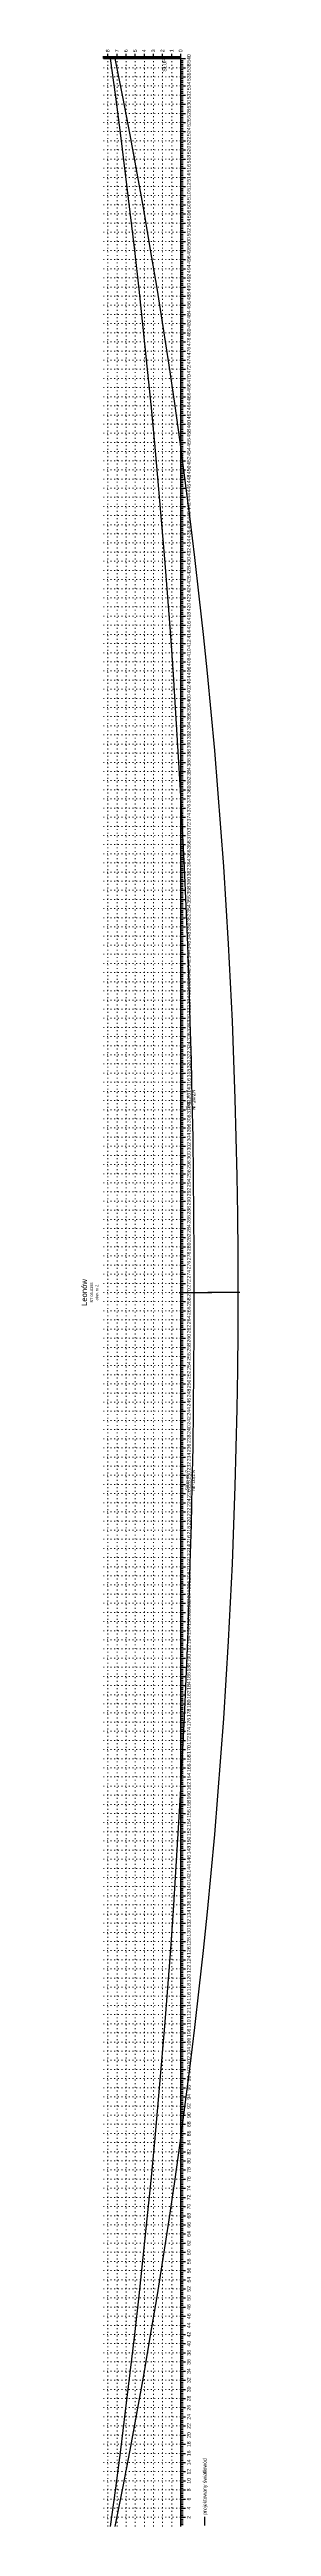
# Model space of a CAD drawing. Header units: inches. Extents: x -863 to 1426, y 1206 to 1480.
# Drawn here: x 418 to 435.5, y 1208 to 1479 of the extents above; entities that cross this region are included whole.
import ezdxf
from ezdxf.enums import TextEntityAlignment as Align

# ---------------------------------------------------------------- set-up
doc = ezdxf.new("R2010")
doc.units = ezdxf.units.IN
doc.header["$MEASUREMENT"] = 0
doc.linetypes.add('ACAD_ISO07W100', pattern=[3, 0, -3])
doc.layers.add('ramka', color=7, linetype='Continuous', plot=False)
doc.styles.get("Standard").update_dxf_attribs({"font": 'arial.ttf'})
doc.dimstyles.get("Standard").update_dxf_attribs({"dimtxt": 0.25, "dimasz": 0.18, "dimexe": 0.18, "dimexo": 0.0625, "dimgap": -0.09, "dimtad": 0, "dimtih": 1, "dimtoh": 1, "dimzin": 0, "dimdsep": 46, "dimtxsty": 'Standard', "dimcen": 0.09, "dimadec": 0, "dimazin": 0, "dimtfac": 1, "dimtofl": 0, "dimtmove": 0, "dimatfit": 3, "dimfxl": 1, "dimtolj": 1, "dimtzin": 0, "dimarcsym": 0})

# ---------------------------------------------------------------- blocks, each defined once
blk = doc.blocks.new('*D16')
at = {"color": 0, "lineweight": -2}
for p, q in [((428.8, 1342.99), (432.31, 1342.99)), ((428.98, 1342.89), (428.98, 1343.17)), ((435.46, 1342.99), (431.95, 1342.99)), ((435.28, 1343.04), (435.28, 1343.17))]:
    blk.add_line(p, q, dxfattribs=at)
at = {"color": 0}
for points in [[(428.8, 1343.02), (428.8, 1342.96), (428.98, 1342.99)], [(435.46, 1343.02), (435.46, 1342.96), (435.28, 1342.99)]]:
    blk.add_solid(points, dxfattribs=at)
at = {"layer": 'Defpoints', "color": 0}
for p in [(428.98, 1342.99), (428.98, 1342.83), (435.28, 1342.98)]:
    blk.add_point(p, dxfattribs=at)
at = {"color": 0, "lineweight": 25, "insert": (432.13, 1342.99), "char_height": 0.18, "attachment_point": 5}
blk.add_mtext('\\A1;-6.30', dxfattribs=at)

msp = doc.modelspace()

# ---------------------------------------------------------------- linework, layer by layer
for p, q in [((420.482, 1477.989), (420.482, 1478.239)), ((420.482, 1477.989), (428.982, 1477.989)), ((420.582, 1477.989), (420.582, 1478.239)), ((420.682, 1477.989), (420.682, 1478.239)), ((420.782, 1477.989), (420.782, 1478.239)), ((420.882, 1477.989), (420.882, 1478.239)), ((420.982, 1477.989), (420.982, 1478.489)), ((421.082, 1477.989), (421.082, 1478.239)), ((421.182, 1477.989), (421.182, 1478.239)), ((421.282, 1477.989), (421.282, 1478.239)), ((421.382, 1477.989), (421.382, 1478.239)), ((421.482, 1477.989), (421.482, 1478.239)), ((421.582, 1477.989), (421.582, 1478.239)), ((421.682, 1477.989), (421.682, 1478.239)), ((421.782, 1477.989), (421.782, 1478.239)), ((421.882, 1477.989), (421.882, 1478.239)), ((421.982, 1477.989), (421.982, 1478.489)), ((422.082, 1477.989), (422.082, 1478.239)), ((422.182, 1477.989), (422.182, 1478.239)), ((422.282, 1477.989), (422.282, 1478.239)), ((422.382, 1477.989), (422.382, 1478.239)), ((422.482, 1477.989), (422.482, 1478.239)), ((422.582, 1477.989), (422.582, 1478.239)), ((422.682, 1477.989), (422.682, 1478.239)), ((422.782, 1477.989), (422.782, 1478.239)), ((422.882, 1477.989), (422.882, 1478.239)), ((422.982, 1477.989), (422.982, 1478.489)), ((423.082, 1477.989), (423.082, 1478.239)), ((423.182, 1477.989), (423.182, 1478.239)), ((423.282, 1477.989), (423.282, 1478.239)), ((423.382, 1477.989), (423.382, 1478.239)), ((423.482, 1477.989), (423.482, 1478.239)), ((423.582, 1477.989), (423.582, 1478.239)), ((423.682, 1477.989), (423.682, 1478.239)), ((423.782, 1477.989), (423.782, 1478.239)), ((423.882, 1477.989), (423.882, 1478.239)), ((423.982, 1477.989), (423.982, 1478.489)), ((424.082, 1477.989), (424.082, 1478.239)), ((424.182, 1477.989), (424.182, 1478.239)), ((424.282, 1477.989), (424.282, 1478.239)), ((424.382, 1477.989), (424.382, 1478.239)), ((424.482, 1477.989), (424.482, 1478.239)), ((424.582, 1477.989), (424.582, 1478.239)), ((424.682, 1477.989), (424.682, 1478.239)), ((424.782, 1477.989), (424.782, 1478.239)), ((424.882, 1477.989), (424.882, 1478.239)), ((424.982, 1477.989), (424.982, 1478.489)), ((425.082, 1477.989), (425.082, 1478.239)), ((425.182, 1477.989), (425.182, 1478.239)), ((425.282, 1477.989), (425.282, 1478.239)), ((425.382, 1477.989), (425.382, 1478.239)), ((425.482, 1477.989), (425.482, 1478.239)), ((425.582, 1477.989), (425.582, 1478.239)), ((425.682, 1477.989), (425.682, 1478.239)), ((425.782, 1477.989), (425.782, 1478.239)), ((425.882, 1477.989), (425.882, 1478.239)), ((425.982, 1477.989), (425.982, 1478.489)), ((426.082, 1477.989), (426.082, 1478.239)), ((426.182, 1477.989), (426.182, 1478.239)), ((426.282, 1477.989), (426.282, 1478.239)), ((426.382, 1477.989), (426.382, 1478.239)), ((426.482, 1477.989), (426.482, 1478.239)), ((426.582, 1477.989), (426.582, 1478.239)), ((426.682, 1477.989), (426.682, 1478.239)), ((426.782, 1477.989), (426.782, 1478.239)), ((426.882, 1477.989), (426.882, 1478.239)), ((426.982, 1477.989), (426.982, 1478.489)), ((427.082, 1477.989), (427.082, 1478.239)), ((427.182, 1477.989), (427.182, 1478.239)), ((427.282, 1477.989), (427.282, 1478.239)), ((427.382, 1477.989), (427.382, 1478.239)), ((427.482, 1477.989), (427.482, 1478.239)), ((427.582, 1477.989), (427.582, 1478.239)), ((427.682, 1477.989), (427.682, 1478.239)), ((427.782, 1477.989), (427.782, 1478.239)), ((427.882, 1477.989), (427.882, 1478.239)), ((427.982, 1477.989), (427.982, 1478.489)), ((428.082, 1477.989), (428.082, 1478.239)), ((428.182, 1477.989), (428.182, 1478.239)), ((428.282, 1477.989), (428.282, 1478.239)), ((428.382, 1477.989), (428.382, 1478.239)), ((428.482, 1477.989), (428.482, 1478.239)), ((428.582, 1477.989), (428.582, 1478.239)), ((428.682, 1477.989), (428.682, 1478.239)), ((428.782, 1477.989), (428.782, 1478.239)), ((428.882, 1477.989), (428.882, 1478.239)), ((428.982, 1477.989), (428.982, 1478.489)), ((428.982, 1207.989), (428.982, 1477.989)), ((428.982, 1477.989), (429.482, 1477.989)), ((428.982, 1477.789), (429.232, 1477.789)), ((428.982, 1477.589), (429.232, 1477.589)), ((428.982, 1477.389), (429.232, 1477.389)), ((428.982, 1477.189), (429.232, 1477.189)), ((428.982, 1476.989), (429.482, 1476.989)), ((428.982, 1476.789), (429.232, 1476.789)), ((428.982, 1476.589), (429.232, 1476.589)), ((428.982, 1476.389), (429.232, 1476.389)), ((428.982, 1476.189), (429.232, 1476.189)), ((428.982, 1475.989), (429.482, 1475.989)), ((428.982, 1475.789), (429.232, 1475.789)), ((428.982, 1475.589), (429.232, 1475.589)), ((428.982, 1475.389), (429.232, 1475.389)), ((428.982, 1475.189), (429.232, 1475.189)), ((428.982, 1474.989), (429.482, 1474.989)), ((428.982, 1474.789), (429.232, 1474.789)), ((428.982, 1474.589), (429.232, 1474.589)), ((428.982, 1474.389), (429.232, 1474.389)), ((428.982, 1474.189), (429.232, 1474.189)), ((428.982, 1473.989), (429.482, 1473.989)), ((428.982, 1473.789), (429.232, 1473.789)), ((428.982, 1473.589), (429.232, 1473.589)), ((428.982, 1473.389), (429.232, 1473.389)), ((428.982, 1473.189), (429.232, 1473.189)), ((428.982, 1472.989), (429.482, 1472.989)), ((428.982, 1472.789), (429.232, 1472.789)), ((428.982, 1472.589), (429.232, 1472.589)), ((428.982, 1472.389), (429.232, 1472.389)), ((428.982, 1472.189), (429.232, 1472.189)), ((428.982, 1471.989), (429.482, 1471.989)), ((428.982, 1471.789), (429.232, 1471.789)), ((428.982, 1471.589), (429.232, 1471.589)), ((428.982, 1471.389), (429.232, 1471.389)), ((428.982, 1471.189), (429.232, 1471.189)), ((428.982, 1470.989), (429.482, 1470.989)), ((428.982, 1470.789), (429.232, 1470.789)), ((428.982, 1470.589), (429.232, 1470.589)), ((428.982, 1470.389), (429.232, 1470.389)), ((428.982, 1470.189), (429.232, 1470.189)), ((428.982, 1469.989), (429.482, 1469.989)), ((428.982, 1469.789), (429.232, 1469.789)), ((428.982, 1469.589), (429.232, 1469.589)), ((428.982, 1469.389), (429.232, 1469.389)), ((428.982, 1469.189), (429.232, 1469.189)), ((428.982, 1468.989), (429.482, 1468.989)), ((428.982, 1468.789), (429.232, 1468.789)), ((428.982, 1468.589), (429.232, 1468.589)), ((428.982, 1468.389), (429.232, 1468.389)), ((428.982, 1468.189), (429.232, 1468.189)), ((428.982, 1467.989), (429.482, 1467.989)), ((428.982, 1467.789), (429.232, 1467.789)), ((428.982, 1467.589), (429.232, 1467.589)), ((428.982, 1467.389), (429.232, 1467.389)), ((428.982, 1467.189), (429.232, 1467.189)), ((428.982, 1466.989), (429.482, 1466.989)), ((428.982, 1466.789), (429.232, 1466.789)), ((428.982, 1466.589), (429.232, 1466.589)), ((428.982, 1466.389), (429.232, 1466.389)), ((428.982, 1466.189), (429.232, 1466.189)), ((428.982, 1465.989), (429.482, 1465.989)), ((428.982, 1465.789), (429.232, 1465.789)), ((428.982, 1465.589), (429.232, 1465.589)), ((428.982, 1465.389), (429.232, 1465.389)), ((428.982, 1465.189), (429.232, 1465.189)), ((428.982, 1464.989), (429.482, 1464.989)), ((428.982, 1464.789), (429.232, 1464.789)), ((428.982, 1464.589), (429.232, 1464.589)), ((428.982, 1464.389), (429.232, 1464.389)), ((428.982, 1464.189), (429.232, 1464.189)), ((428.982, 1463.989), (429.482, 1463.989)), ((428.982, 1463.789), (429.232, 1463.789)), ((428.982, 1463.589), (429.232, 1463.589)), ((428.982, 1463.389), (429.232, 1463.389)), ((428.982, 1463.189), (429.232, 1463.189)), ((428.982, 1462.989), (429.482, 1462.989)), ((428.982, 1462.789), (429.232, 1462.789)), ((428.982, 1462.589), (429.232, 1462.589)), ((428.982, 1462.389), (429.232, 1462.389)), ((428.982, 1462.189), (429.232, 1462.189)), ((428.982, 1461.989), (429.482, 1461.989)), ((428.982, 1461.789), (429.232, 1461.789)), ((428.982, 1461.589), (429.232, 1461.589)), ((428.982, 1461.389), (429.232, 1461.389)), ((428.982, 1461.189), (429.232, 1461.189)), ((428.982, 1460.989), (429.482, 1460.989)), ((428.982, 1460.789), (429.232, 1460.789)), ((428.982, 1460.589), (429.232, 1460.589)), ((428.982, 1460.389), (429.232, 1460.389)), ((428.982, 1460.189), (429.232, 1460.189)), ((428.982, 1459.989), (429.482, 1459.989)), ((428.982, 1459.789), (429.232, 1459.789)), ((428.982, 1459.589), (429.232, 1459.589)), ((428.982, 1459.389), (429.232, 1459.389)), ((428.982, 1459.189), (429.232, 1459.189)), ((428.982, 1458.989), (429.482, 1458.989)), ((428.982, 1458.789), (429.232, 1458.789)), ((428.982, 1458.589), (429.232, 1458.589)), ((428.982, 1458.389), (429.232, 1458.389)), ((428.982, 1458.189), (429.232, 1458.189)), ((428.982, 1457.989), (429.482, 1457.989)), ((428.982, 1457.789), (429.232, 1457.789)), ((428.982, 1457.589), (429.232, 1457.589)), ((428.982, 1457.389), (429.232, 1457.389)), ((428.982, 1457.189), (429.232, 1457.189)), ((428.982, 1456.989), (429.482, 1456.989)), ((428.982, 1456.789), (429.232, 1456.789)), ((428.982, 1456.589), (429.232, 1456.589)), ((428.982, 1456.389), (429.232, 1456.389)), ((428.982, 1456.189), (429.232, 1456.189)), ((428.982, 1455.989), (429.482, 1455.989)), ((428.982, 1455.789), (429.232, 1455.789)), ((428.982, 1455.589), (429.232, 1455.589)), ((428.982, 1455.389), (429.232, 1455.389)), ((428.982, 1455.189), (429.232, 1455.189)), ((428.982, 1454.989), (429.482, 1454.989)), ((428.982, 1454.789), (429.232, 1454.789)), ((428.982, 1454.589), (429.232, 1454.589)), ((428.982, 1454.389), (429.232, 1454.389)), ((428.982, 1454.189), (429.232, 1454.189)), ((428.982, 1453.989), (429.482, 1453.989)), ((428.982, 1453.789), (429.232, 1453.789)), ((428.982, 1453.589), (429.232, 1453.589)), ((428.982, 1453.389), (429.232, 1453.389)), ((428.982, 1453.189), (429.232, 1453.189)), ((428.982, 1452.989), (429.482, 1452.989)), ((428.982, 1452.789), (429.232, 1452.789)), ((428.982, 1452.589), (429.232, 1452.589)), ((428.982, 1452.389), (429.232, 1452.389)), ((428.982, 1452.189), (429.232, 1452.189)), ((428.982, 1451.989), (429.482, 1451.989)), ((428.982, 1451.789), (429.232, 1451.789)), ((428.982, 1451.589), (429.232, 1451.589)), ((428.982, 1451.389), (429.232, 1451.389)), ((428.982, 1451.189), (429.232, 1451.189)), ((428.982, 1450.989), (429.482, 1450.989)), ((428.982, 1450.789), (429.232, 1450.789)), ((428.982, 1450.589), (429.232, 1450.589)), ((428.982, 1450.389), (429.232, 1450.389)), ((428.982, 1450.189), (429.232, 1450.189)), ((428.982, 1449.989), (429.482, 1449.989)), ((428.982, 1449.789), (429.232, 1449.789)), ((428.982, 1449.589), (429.232, 1449.589)), ((428.982, 1449.389), (429.232, 1449.389)), ((428.982, 1449.189), (429.232, 1449.189)), ((428.982, 1448.989), (429.482, 1448.989)), ((428.982, 1448.789), (429.232, 1448.789)), ((428.982, 1448.589), (429.232, 1448.589)), ((428.982, 1448.389), (429.232, 1448.389)), ((428.982, 1448.189), (429.232, 1448.189)), ((428.982, 1447.989), (429.482, 1447.989)), ((428.982, 1447.789), (429.232, 1447.789)), ((428.982, 1447.589), (429.232, 1447.589)), ((428.982, 1447.389), (429.232, 1447.389)), ((428.982, 1447.189), (429.232, 1447.189)), ((428.982, 1446.989), (429.482, 1446.989)), ((428.982, 1446.789), (429.232, 1446.789)), ((428.982, 1446.589), (429.232, 1446.589)), ((428.982, 1446.389), (429.232, 1446.389)), ((428.982, 1446.189), (429.232, 1446.189)), ((428.982, 1445.989), (429.482, 1445.989)), ((428.982, 1445.789), (429.232, 1445.789)), ((428.982, 1445.589), (429.232, 1445.589)), ((428.982, 1445.389), (429.232, 1445.389)), ((428.982, 1445.189), (429.232, 1445.189)), ((428.982, 1444.989), (429.482, 1444.989)), ((428.982, 1444.789), (429.232, 1444.789)), ((428.982, 1444.589), (429.232, 1444.589)), ((428.982, 1444.389), (429.232, 1444.389)), ((428.982, 1444.189), (429.232, 1444.189)), ((428.982, 1443.989), (429.482, 1443.989)), ((428.982, 1443.789), (429.232, 1443.789)), ((428.982, 1443.589), (429.232, 1443.589)), ((428.982, 1443.389), (429.232, 1443.389)), ((428.982, 1443.189), (429.232, 1443.189)), ((428.982, 1442.989), (429.482, 1442.989)), ((428.982, 1442.789), (429.232, 1442.789)), ((428.982, 1442.589), (429.232, 1442.589)), ((428.982, 1442.389), (429.232, 1442.389)), ((428.982, 1442.189), (429.232, 1442.189)), ((428.982, 1441.989), (429.482, 1441.989)), ((428.982, 1441.789), (429.232, 1441.789)), ((428.982, 1441.589), (429.232, 1441.589)), ((428.982, 1441.389), (429.232, 1441.389)), ((428.982, 1441.189), (429.232, 1441.189)), ((428.982, 1440.989), (429.482, 1440.989)), ((428.982, 1440.789), (429.232, 1440.789)), ((428.982, 1440.589), (429.232, 1440.589)), ((428.982, 1440.389), (429.232, 1440.389)), ((428.982, 1440.189), (429.232, 1440.189)), ((428.982, 1439.989), (429.482, 1439.989)), ((428.982, 1439.789), (429.232, 1439.789)), ((428.982, 1439.589), (429.232, 1439.589)), ((428.982, 1439.389), (429.232, 1439.389)), ((428.982, 1439.189), (429.232, 1439.189)), ((428.982, 1438.989), (429.482, 1438.989)), ((428.982, 1438.789), (429.232, 1438.789)), ((428.982, 1438.589), (429.232, 1438.589)), ((428.982, 1438.389), (429.232, 1438.389)), ((428.982, 1438.189), (429.232, 1438.189)), ((428.982, 1437.989), (429.482, 1437.989)), ((428.982, 1437.789), (429.232, 1437.789)), ((428.982, 1437.589), (429.232, 1437.589)), ((428.982, 1437.389), (429.232, 1437.389)), ((428.982, 1437.189), (429.232, 1437.189)), ((428.982, 1436.989), (429.482, 1436.989)), ((428.982, 1436.789), (429.232, 1436.789)), ((428.982, 1436.589), (429.232, 1436.589)), ((428.982, 1436.389), (429.232, 1436.389)), ((428.982, 1436.189), (429.232, 1436.189)), ((428.982, 1435.989), (429.482, 1435.989)), ((428.982, 1435.789), (429.232, 1435.789)), ((428.982, 1435.589), (429.232, 1435.589)), ((428.982, 1435.389), (429.232, 1435.389)), ((428.982, 1435.189), (429.232, 1435.189)), ((428.982, 1434.989), (429.482, 1434.989)), ((428.982, 1434.789), (429.232, 1434.789)), ((428.982, 1434.589), (429.232, 1434.589)), ((428.982, 1434.389), (429.232, 1434.389)), ((428.982, 1434.189), (429.232, 1434.189)), ((428.982, 1433.989), (429.482, 1433.989)), ((428.982, 1433.789), (429.232, 1433.789)), ((428.982, 1433.589), (429.232, 1433.589)), ((428.982, 1433.389), (429.232, 1433.389)), ((428.982, 1433.189), (429.232, 1433.189)), ((428.982, 1432.989), (429.482, 1432.989)), ((428.982, 1432.789), (429.232, 1432.789)), ((428.982, 1432.589), (429.232, 1432.589)), ((428.982, 1432.389), (429.232, 1432.389)), ((428.982, 1432.189), (429.232, 1432.189)), ((428.982, 1431.989), (429.482, 1431.989)), ((428.982, 1431.789), (429.232, 1431.789)), ((428.982, 1431.589), (429.232, 1431.589)), ((428.982, 1431.389), (429.232, 1431.389)), ((428.982, 1431.189), (429.232, 1431.189)), ((428.982, 1430.989), (429.482, 1430.989)), ((428.982, 1430.789), (429.232, 1430.789)), ((428.982, 1430.589), (429.232, 1430.589)), ((428.982, 1430.389), (429.232, 1430.389)), ((428.982, 1430.189), (429.232, 1430.189)), ((428.982, 1429.989), (429.482, 1429.989)), ((428.982, 1429.789), (429.232, 1429.789)), ((428.982, 1429.589), (429.232, 1429.589)), ((428.982, 1429.389), (429.232, 1429.389)), ((428.982, 1429.189), (429.232, 1429.189)), ((428.982, 1428.989), (429.482, 1428.989)), ((428.982, 1428.789), (429.232, 1428.789)), ((428.982, 1428.589), (429.232, 1428.589)), ((428.982, 1428.389), (429.232, 1428.389)), ((428.982, 1428.189), (429.232, 1428.189)), ((428.982, 1427.989), (429.482, 1427.989)), ((428.982, 1427.789), (429.232, 1427.789)), ((428.982, 1427.589), (429.232, 1427.589)), ((428.982, 1427.389), (429.232, 1427.389)), ((428.982, 1427.189), (429.232, 1427.189)), ((428.982, 1426.989), (429.482, 1426.989)), ((428.982, 1426.789), (429.232, 1426.789)), ((428.982, 1426.589), (429.232, 1426.589)), ((428.982, 1426.389), (429.232, 1426.389)), ((428.982, 1426.189), (429.232, 1426.189)), ((428.982, 1425.989), (429.482, 1425.989)), ((428.982, 1425.789), (429.232, 1425.789)), ((428.982, 1425.589), (429.232, 1425.589)), ((428.982, 1425.389), (429.232, 1425.389)), ((428.982, 1425.189), (429.232, 1425.189)), ((428.982, 1424.989), (429.482, 1424.989)), ((428.982, 1424.789), (429.232, 1424.789)), ((428.982, 1424.589), (429.232, 1424.589)), ((428.982, 1424.389), (429.232, 1424.389)), ((428.982, 1424.189), (429.232, 1424.189)), ((428.982, 1423.989), (429.482, 1423.989)), ((428.982, 1423.789), (429.232, 1423.789)), ((428.982, 1423.589), (429.232, 1423.589)), ((428.982, 1423.389), (429.232, 1423.389)), ((428.982, 1423.189), (429.232, 1423.189)), ((428.982, 1422.989), (429.482, 1422.989)), ((428.982, 1422.789), (429.232, 1422.789)), ((428.982, 1422.589), (429.232, 1422.589)), ((428.982, 1422.389), (429.232, 1422.389)), ((428.982, 1422.189), (429.232, 1422.189)), ((428.982, 1421.989), (429.482, 1421.989)), ((428.982, 1421.789), (429.232, 1421.789)), ((428.982, 1421.589), (429.232, 1421.589)), ((428.982, 1421.389), (429.232, 1421.389)), ((428.982, 1421.189), (429.232, 1421.189)), ((428.982, 1420.989), (429.482, 1420.989)), ((428.982, 1420.789), (429.232, 1420.789)), ((428.982, 1420.589), (429.232, 1420.589)), ((428.982, 1420.389), (429.232, 1420.389)), ((428.982, 1420.189), (429.232, 1420.189)), ((428.982, 1419.989), (429.482, 1419.989)), ((428.982, 1419.789), (429.232, 1419.789)), ((428.982, 1419.589), (429.232, 1419.589)), ((428.982, 1419.389), (429.232, 1419.389)), ((428.982, 1419.189), (429.232, 1419.189)), ((428.982, 1418.989), (429.482, 1418.989)), ((428.982, 1418.789), (429.232, 1418.789)), ((428.982, 1418.589), (429.232, 1418.589)), ((428.982, 1418.389), (429.232, 1418.389)), ((428.982, 1418.189), (429.232, 1418.189)), ((428.982, 1417.989), (429.482, 1417.989)), ((428.982, 1417.789), (429.232, 1417.789)), ((428.982, 1417.589), (429.232, 1417.589)), ((428.982, 1417.389), (429.232, 1417.389)), ((428.982, 1417.189), (429.232, 1417.189)), ((428.982, 1416.989), (429.482, 1416.989)), ((428.982, 1416.789), (429.232, 1416.789)), ((428.982, 1416.589), (429.232, 1416.589)), ((428.982, 1416.389), (429.232, 1416.389)), ((428.982, 1416.189), (429.232, 1416.189)), ((428.982, 1415.989), (429.482, 1415.989)), ((428.982, 1415.789), (429.232, 1415.789)), ((428.982, 1415.589), (429.232, 1415.589)), ((428.982, 1415.389), (429.232, 1415.389)), ((428.982, 1415.189), (429.232, 1415.189)), ((428.982, 1414.989), (429.482, 1414.989)), ((428.982, 1414.789), (429.232, 1414.789)), ((428.982, 1414.589), (429.232, 1414.589)), ((428.982, 1414.389), (429.232, 1414.389)), ((428.982, 1414.189), (429.232, 1414.189)), ((428.982, 1413.989), (429.482, 1413.989)), ((428.982, 1413.789), (429.232, 1413.789)), ((428.982, 1413.589), (429.232, 1413.589)), ((428.982, 1413.389), (429.232, 1413.389)), ((428.982, 1413.189), (429.232, 1413.189)), ((428.982, 1412.989), (429.482, 1412.989)), ((428.982, 1412.789), (429.232, 1412.789)), ((428.982, 1412.589), (429.232, 1412.589)), ((428.982, 1412.389), (429.232, 1412.389)), ((428.982, 1412.189), (429.232, 1412.189)), ((428.982, 1411.989), (429.482, 1411.989)), ((428.982, 1411.789), (429.232, 1411.789)), ((428.982, 1411.589), (429.232, 1411.589)), ((428.982, 1411.389), (429.232, 1411.389)), ((428.982, 1411.189), (429.232, 1411.189)), ((428.982, 1410.989), (429.482, 1410.989)), ((428.982, 1410.789), (429.232, 1410.789)), ((428.982, 1410.589), (429.232, 1410.589)), ((428.982, 1410.389), (429.232, 1410.389)), ((428.982, 1410.189), (429.232, 1410.189)), ((428.982, 1409.989), (429.482, 1409.989)), ((428.982, 1409.789), (429.232, 1409.789)), ((428.982, 1409.589), (429.232, 1409.589)), ((428.982, 1409.389), (429.232, 1409.389)), ((428.982, 1409.189), (429.232, 1409.189)), ((428.982, 1408.989), (429.482, 1408.989)), ((428.982, 1408.789), (429.232, 1408.789)), ((428.982, 1408.589), (429.232, 1408.589)), ((428.982, 1408.389), (429.232, 1408.389)), ((428.982, 1408.189), (429.232, 1408.189)), ((428.982, 1407.989), (429.482, 1407.989)), ((428.982, 1407.789), (429.232, 1407.789)), ((428.982, 1407.589), (429.232, 1407.589)), ((428.982, 1407.389), (429.232, 1407.389)), ((428.982, 1407.189), (429.232, 1407.189)), ((428.982, 1406.989), (429.482, 1406.989)), ((428.982, 1406.789), (429.232, 1406.789)), ((428.982, 1406.589), (429.232, 1406.589)), ((428.982, 1406.389), (429.232, 1406.389)), ((428.982, 1406.189), (429.232, 1406.189)), ((428.982, 1405.989), (429.482, 1405.989)), ((428.982, 1405.789), (429.232, 1405.789)), ((428.982, 1405.589), (429.232, 1405.589)), ((428.982, 1405.389), (429.232, 1405.389)), ((428.982, 1405.189), (429.232, 1405.189)), ((428.982, 1404.989), (429.482, 1404.989)), ((428.982, 1404.789), (429.232, 1404.789)), ((428.982, 1404.589), (429.232, 1404.589)), ((428.982, 1404.389), (429.232, 1404.389)), ((428.982, 1404.189), (429.232, 1404.189)), ((428.982, 1403.989), (429.482, 1403.989)), ((428.982, 1403.789), (429.232, 1403.789)), ((428.982, 1403.589), (429.232, 1403.589)), ((428.982, 1403.389), (429.232, 1403.389)), ((428.982, 1403.189), (429.232, 1403.189)), ((428.982, 1402.989), (429.482, 1402.989)), ((428.982, 1402.789), (429.232, 1402.789)), ((428.982, 1402.589), (429.232, 1402.589)), ((428.982, 1402.389), (429.232, 1402.389)), ((428.982, 1402.189), (429.232, 1402.189)), ((428.982, 1401.989), (429.482, 1401.989)), ((428.982, 1401.789), (429.232, 1401.789)), ((428.982, 1401.589), (429.232, 1401.589)), ((428.982, 1401.389), (429.232, 1401.389)), ((428.982, 1401.189), (429.232, 1401.189)), ((428.982, 1400.989), (429.482, 1400.989)), ((428.982, 1400.789), (429.232, 1400.789)), ((428.982, 1400.589), (429.232, 1400.589)), ((428.982, 1400.389), (429.232, 1400.389)), ((428.982, 1400.189), (429.232, 1400.189)), ((428.982, 1399.989), (429.482, 1399.989)), ((428.982, 1399.789), (429.232, 1399.789)), ((428.982, 1399.589), (429.232, 1399.589)), ((428.982, 1399.389), (429.232, 1399.389)), ((428.982, 1399.189), (429.232, 1399.189)), ((428.982, 1398.989), (429.482, 1398.989)), ((428.982, 1398.789), (429.232, 1398.789)), ((428.982, 1398.589), (429.232, 1398.589)), ((428.982, 1398.389), (429.232, 1398.389)), ((428.982, 1398.189), (429.232, 1398.189)), ((428.982, 1397.989), (429.482, 1397.989)), ((428.982, 1397.789), (429.232, 1397.789)), ((428.982, 1397.589), (429.232, 1397.589)), ((428.982, 1397.389), (429.232, 1397.389)), ((428.982, 1397.189), (429.232, 1397.189)), ((428.982, 1396.989), (429.482, 1396.989)), ((428.982, 1396.789), (429.232, 1396.789)), ((428.982, 1396.589), (429.232, 1396.589)), ((428.982, 1396.389), (429.232, 1396.389)), ((428.982, 1396.189), (429.232, 1396.189)), ((428.982, 1395.989), (429.482, 1395.989)), ((428.982, 1395.789), (429.232, 1395.789)), ((428.982, 1395.589), (429.232, 1395.589)), ((428.982, 1395.389), (429.232, 1395.389)), ((428.982, 1395.189), (429.232, 1395.189)), ((428.982, 1394.989), (429.482, 1394.989)), ((428.982, 1394.789), (429.232, 1394.789)), ((428.982, 1394.589), (429.232, 1394.589)), ((428.982, 1394.389), (429.232, 1394.389)), ((428.982, 1394.189), (429.232, 1394.189)), ((428.982, 1393.989), (429.482, 1393.989)), ((428.982, 1393.789), (429.232, 1393.789)), ((428.982, 1393.589), (429.232, 1393.589)), ((428.982, 1393.389), (429.232, 1393.389)), ((428.982, 1393.189), (429.232, 1393.189)), ((428.982, 1392.989), (429.482, 1392.989)), ((428.982, 1392.789), (429.232, 1392.789)), ((428.982, 1392.589), (429.232, 1392.589)), ((428.982, 1392.389), (429.232, 1392.389)), ((428.982, 1392.189), (429.232, 1392.189)), ((428.982, 1391.989), (429.482, 1391.989)), ((428.982, 1391.789), (429.232, 1391.789)), ((428.982, 1391.589), (429.232, 1391.589)), ((428.982, 1391.389), (429.232, 1391.389)), ((428.982, 1391.189), (429.232, 1391.189)), ((428.982, 1390.989), (429.482, 1390.989)), ((428.982, 1390.789), (429.232, 1390.789)), ((428.982, 1390.589), (429.232, 1390.589)), ((428.982, 1390.389), (429.232, 1390.389)), ((428.982, 1390.189), (429.232, 1390.189)), ((428.982, 1389.989), (429.482, 1389.989)), ((428.982, 1389.789), (429.232, 1389.789)), ((428.982, 1389.589), (429.232, 1389.589)), ((428.982, 1389.389), (429.232, 1389.389)), ((428.982, 1389.189), (429.232, 1389.189)), ((428.982, 1388.989), (429.482, 1388.989)), ((428.982, 1388.789), (429.232, 1388.789)), ((428.982, 1388.589), (429.232, 1388.589)), ((428.982, 1388.389), (429.232, 1388.389)), ((428.982, 1388.189), (429.232, 1388.189)), ((428.982, 1387.989), (429.482, 1387.989)), ((428.982, 1387.789), (429.232, 1387.789)), ((428.982, 1387.589), (429.232, 1387.589)), ((428.982, 1387.389), (429.232, 1387.389)), ((428.982, 1387.189), (429.232, 1387.189)), ((428.982, 1386.989), (429.482, 1386.989)), ((428.982, 1386.789), (429.232, 1386.789)), ((428.982, 1386.589), (429.232, 1386.589)), ((428.982, 1386.389), (429.232, 1386.389)), ((428.982, 1386.189), (429.232, 1386.189)), ((428.982, 1385.989), (429.482, 1385.989)), ((428.982, 1385.789), (429.232, 1385.789)), ((428.982, 1385.589), (429.232, 1385.589)), ((428.982, 1385.389), (429.232, 1385.389)), ((428.982, 1385.189), (429.232, 1385.189)), ((428.982, 1384.989), (429.482, 1384.989)), ((428.982, 1384.789), (429.232, 1384.789)), ((428.982, 1384.589), (429.232, 1384.589)), ((428.982, 1384.389), (429.232, 1384.389)), ((428.982, 1384.189), (429.232, 1384.189)), ((428.982, 1383.989), (429.482, 1383.989)), ((428.982, 1383.789), (429.232, 1383.789)), ((428.982, 1383.589), (429.232, 1383.589)), ((428.982, 1383.389), (429.232, 1383.389)), ((428.982, 1383.189), (429.232, 1383.189)), ((428.982, 1382.989), (429.482, 1382.989)), ((428.982, 1382.789), (429.232, 1382.789)), ((428.982, 1382.589), (429.232, 1382.589)), ((428.982, 1382.389), (429.232, 1382.389)), ((428.982, 1382.189), (429.232, 1382.189)), ((428.982, 1381.989), (429.482, 1381.989)), ((428.982, 1381.789), (429.232, 1381.789)), ((428.982, 1381.589), (429.232, 1381.589)), ((428.982, 1381.389), (429.232, 1381.389)), ((428.982, 1381.189), (429.232, 1381.189)), ((428.982, 1380.989), (429.482, 1380.989)), ((428.982, 1380.789), (429.232, 1380.789)), ((428.982, 1380.589), (429.232, 1380.589)), ((428.982, 1380.389), (429.232, 1380.389)), ((428.982, 1380.189), (429.232, 1380.189)), ((428.982, 1379.989), (429.482, 1379.989)), ((428.982, 1379.789), (429.232, 1379.789)), ((428.982, 1379.589), (429.232, 1379.589)), ((428.982, 1379.389), (429.232, 1379.389)), ((428.982, 1379.189), (429.232, 1379.189)), ((428.982, 1378.989), (429.482, 1378.989)), ((428.982, 1378.789), (429.232, 1378.789)), ((428.982, 1378.589), (429.232, 1378.589)), ((428.982, 1378.389), (429.232, 1378.389)), ((428.982, 1378.189), (429.232, 1378.189)), ((428.982, 1377.989), (429.482, 1377.989)), ((428.982, 1377.789), (429.232, 1377.789)), ((428.982, 1377.589), (429.232, 1377.589)), ((428.982, 1377.389), (429.232, 1377.389)), ((428.982, 1377.189), (429.232, 1377.189)), ((428.982, 1376.989), (429.482, 1376.989)), ((428.982, 1376.789), (429.232, 1376.789)), ((428.982, 1376.589), (429.232, 1376.589)), ((428.982, 1376.389), (429.232, 1376.389)), ((428.982, 1376.189), (429.232, 1376.189)), ((428.982, 1375.989), (429.482, 1375.989)), ((428.982, 1375.789), (429.232, 1375.789)), ((428.982, 1375.589), (429.232, 1375.589)), ((428.982, 1375.389), (429.232, 1375.389)), ((428.982, 1375.189), (429.232, 1375.189)), ((428.982, 1374.989), (429.482, 1374.989)), ((428.982, 1374.789), (429.232, 1374.789)), ((428.982, 1374.589), (429.232, 1374.589)), ((428.982, 1374.389), (429.232, 1374.389)), ((428.982, 1374.189), (429.232, 1374.189)), ((428.982, 1373.989), (429.482, 1373.989)), ((428.982, 1373.789), (429.232, 1373.789)), ((428.982, 1373.589), (429.232, 1373.589)), ((428.982, 1373.389), (429.232, 1373.389)), ((428.982, 1373.189), (429.232, 1373.189)), ((428.982, 1372.989), (429.482, 1372.989)), ((428.982, 1372.789), (429.232, 1372.789)), ((428.982, 1372.589), (429.232, 1372.589)), ((428.982, 1372.389), (429.232, 1372.389)), ((428.982, 1372.189), (429.232, 1372.189)), ((428.982, 1371.989), (429.482, 1371.989)), ((428.982, 1371.789), (429.232, 1371.789)), ((428.982, 1371.589), (429.232, 1371.589)), ((428.982, 1371.389), (429.232, 1371.389)), ((428.982, 1371.189), (429.232, 1371.189)), ((428.982, 1370.989), (429.482, 1370.989)), ((428.982, 1370.789), (429.232, 1370.789)), ((428.982, 1370.589), (429.232, 1370.589)), ((428.982, 1370.389), (429.232, 1370.389)), ((428.982, 1370.189), (429.232, 1370.189)), ((428.982, 1369.989), (429.482, 1369.989)), ((428.982, 1369.789), (429.232, 1369.789)), ((428.982, 1369.589), (429.232, 1369.589)), ((428.982, 1369.389), (429.232, 1369.389)), ((428.982, 1369.189), (429.232, 1369.189)), ((428.982, 1368.989), (429.482, 1368.989)), ((428.982, 1368.789), (429.232, 1368.789)), ((428.982, 1368.589), (429.232, 1368.589)), ((428.982, 1368.389), (429.232, 1368.389)), ((428.982, 1368.189), (429.232, 1368.189)), ((428.982, 1367.989), (429.482, 1367.989)), ((428.982, 1367.789), (429.232, 1367.789)), ((428.982, 1367.589), (429.232, 1367.589)), ((428.982, 1367.389), (429.232, 1367.389)), ((428.982, 1367.189), (429.232, 1367.189)), ((428.982, 1366.989), (429.482, 1366.989)), ((428.982, 1366.789), (429.232, 1366.789)), ((428.982, 1366.589), (429.232, 1366.589)), ((428.982, 1366.389), (429.232, 1366.389)), ((428.982, 1366.189), (429.232, 1366.189)), ((428.982, 1365.989), (429.482, 1365.989)), ((428.982, 1365.789), (429.232, 1365.789)), ((428.982, 1365.589), (429.232, 1365.589)), ((428.982, 1365.389), (429.232, 1365.389)), ((428.982, 1365.189), (429.232, 1365.189)), ((428.982, 1364.989), (429.482, 1364.989)), ((428.982, 1364.789), (429.232, 1364.789)), ((428.982, 1364.589), (429.232, 1364.589)), ((428.982, 1364.389), (429.232, 1364.389)), ((428.982, 1364.189), (429.232, 1364.189)), ((428.982, 1363.989), (429.482, 1363.989)), ((428.982, 1363.789), (429.232, 1363.789)), ((428.982, 1363.589), (429.232, 1363.589)), ((428.982, 1363.389), (429.232, 1363.389)), ((428.982, 1363.189), (429.232, 1363.189)), ((428.982, 1362.989), (429.482, 1362.989)), ((428.982, 1362.789), (429.232, 1362.789)), ((428.982, 1362.589), (429.232, 1362.589)), ((428.982, 1362.389), (429.232, 1362.389)), ((428.982, 1362.189), (429.232, 1362.189)), ((428.982, 1361.989), (429.482, 1361.989)), ((428.982, 1361.789), (429.232, 1361.789)), ((428.982, 1361.589), (429.232, 1361.589)), ((428.982, 1361.389), (429.232, 1361.389)), ((428.982, 1361.189), (429.232, 1361.189)), ((428.982, 1360.989), (429.482, 1360.989)), ((428.982, 1360.789), (429.232, 1360.789)), ((428.982, 1360.589), (429.232, 1360.589)), ((428.982, 1360.389), (429.232, 1360.389)), ((428.982, 1360.189), (429.232, 1360.189)), ((428.982, 1359.989), (429.482, 1359.989)), ((428.982, 1359.789), (429.232, 1359.789)), ((428.982, 1359.589), (429.232, 1359.589)), ((428.982, 1359.389), (429.232, 1359.389)), ((428.982, 1359.189), (429.232, 1359.189)), ((428.982, 1358.989), (429.482, 1358.989)), ((428.982, 1358.789), (429.232, 1358.789)), ((428.982, 1358.589), (429.232, 1358.589)), ((428.982, 1358.389), (429.232, 1358.389)), ((428.982, 1358.189), (429.232, 1358.189)), ((428.982, 1357.989), (429.482, 1357.989)), ((428.982, 1357.789), (429.232, 1357.789)), ((428.982, 1357.589), (429.232, 1357.589)), ((428.982, 1357.389), (429.232, 1357.389)), ((428.982, 1357.189), (429.232, 1357.189)), ((428.982, 1356.989), (429.482, 1356.989)), ((428.982, 1356.789), (429.232, 1356.789)), ((428.982, 1356.589), (429.232, 1356.589)), ((428.982, 1356.389), (429.232, 1356.389)), ((428.982, 1356.189), (429.232, 1356.189)), ((428.982, 1355.989), (429.482, 1355.989)), ((428.982, 1355.789), (429.232, 1355.789)), ((428.982, 1355.589), (429.232, 1355.589)), ((428.982, 1355.389), (429.232, 1355.389)), ((428.982, 1355.189), (429.232, 1355.189)), ((428.982, 1354.989), (429.482, 1354.989)), ((428.982, 1354.789), (429.232, 1354.789)), ((428.982, 1354.589), (429.232, 1354.589)), ((428.982, 1354.389), (429.232, 1354.389)), ((428.982, 1354.189), (429.232, 1354.189)), ((428.982, 1353.989), (429.482, 1353.989)), ((428.982, 1353.789), (429.232, 1353.789)), ((428.982, 1353.589), (429.232, 1353.589)), ((428.982, 1353.389), (429.232, 1353.389)), ((428.982, 1353.189), (429.232, 1353.189)), ((428.982, 1352.989), (429.482, 1352.989)), ((428.982, 1352.789), (429.232, 1352.789)), ((428.982, 1352.589), (429.232, 1352.589)), ((428.982, 1352.389), (429.232, 1352.389)), ((428.982, 1352.189), (429.232, 1352.189)), ((428.982, 1351.989), (429.482, 1351.989)), ((428.982, 1351.789), (429.232, 1351.789)), ((428.982, 1351.589), (429.232, 1351.589)), ((428.982, 1351.389), (429.232, 1351.389)), ((428.982, 1351.189), (429.232, 1351.189)), ((428.982, 1350.989), (429.482, 1350.989)), ((428.982, 1350.789), (429.232, 1350.789)), ((428.982, 1350.589), (429.232, 1350.589)), ((428.982, 1350.389), (429.232, 1350.389)), ((428.982, 1350.189), (429.232, 1350.189)), ((428.982, 1349.989), (429.482, 1349.989)), ((428.982, 1349.789), (429.232, 1349.789)), ((428.982, 1349.589), (429.232, 1349.589)), ((428.982, 1349.389), (429.232, 1349.389)), ((428.982, 1349.189), (429.232, 1349.189)), ((428.982, 1348.989), (429.482, 1348.989)), ((428.982, 1348.789), (429.232, 1348.789)), ((428.982, 1348.589), (429.232, 1348.589)), ((428.982, 1348.389), (429.232, 1348.389)), ((428.982, 1348.189), (429.232, 1348.189)), ((428.982, 1347.989), (429.482, 1347.989)), ((428.982, 1347.789), (429.232, 1347.789)), ((428.982, 1347.589), (429.232, 1347.589)), ((428.982, 1347.389), (429.232, 1347.389)), ((428.982, 1347.189), (429.232, 1347.189)), ((428.982, 1346.989), (429.482, 1346.989)), ((428.982, 1346.789), (429.232, 1346.789)), ((428.982, 1346.589), (429.232, 1346.589)), ((428.982, 1346.389), (429.232, 1346.389)), ((428.982, 1346.189), (429.232, 1346.189)), ((428.982, 1345.989), (429.482, 1345.989)), ((428.982, 1345.789), (429.232, 1345.789)), ((428.982, 1345.589), (429.232, 1345.589)), ((428.982, 1345.389), (429.232, 1345.389)), ((428.982, 1345.189), (429.232, 1345.189)), ((428.982, 1344.989), (429.482, 1344.989)), ((428.982, 1344.789), (429.232, 1344.789)), ((428.982, 1344.589), (429.232, 1344.589)), ((428.982, 1344.389), (429.232, 1344.389)), ((428.982, 1344.189), (429.232, 1344.189)), ((428.982, 1343.989), (429.482, 1343.989)), ((428.982, 1343.789), (429.232, 1343.789)), ((428.982, 1343.589), (429.232, 1343.589)), ((428.982, 1343.389), (429.232, 1343.389)), ((428.982, 1343.189), (429.232, 1343.189)), ((428.982, 1342.989), (429.482, 1342.989)), ((428.982, 1342.789), (429.232, 1342.789)), ((428.982, 1342.589), (429.232, 1342.589)), ((428.982, 1342.389), (429.232, 1342.389)), ((428.982, 1342.189), (429.232, 1342.189)), ((428.982, 1341.989), (429.482, 1341.989)), ((428.982, 1341.789), (429.232, 1341.789)), ((428.982, 1341.589), (429.232, 1341.589)), ((428.982, 1341.389), (429.232, 1341.389)), ((428.982, 1341.189), (429.232, 1341.189)), ((428.982, 1340.989), (429.482, 1340.989)), ((428.982, 1340.789), (429.232, 1340.789)), ((428.982, 1340.589), (429.232, 1340.589)), ((428.982, 1340.389), (429.232, 1340.389)), ((428.982, 1340.189), (429.232, 1340.189)), ((428.982, 1339.989), (429.482, 1339.989)), ((428.982, 1339.789), (429.232, 1339.789)), ((428.982, 1339.589), (429.232, 1339.589)), ((428.982, 1339.389), (429.232, 1339.389)), ((428.982, 1339.189), (429.232, 1339.189)), ((428.982, 1338.989), (429.482, 1338.989)), ((428.982, 1338.789), (429.232, 1338.789)), ((428.982, 1338.589), (429.232, 1338.589)), ((428.982, 1338.389), (429.232, 1338.389)), ((428.982, 1338.189), (429.232, 1338.189)), ((428.982, 1337.989), (429.482, 1337.989)), ((428.982, 1337.789), (429.232, 1337.789)), ((428.982, 1337.589), (429.232, 1337.589)), ((428.982, 1337.389), (429.232, 1337.389)), ((428.982, 1337.189), (429.232, 1337.189)), ((428.982, 1336.989), (429.482, 1336.989)), ((428.982, 1336.789), (429.232, 1336.789)), ((428.982, 1336.589), (429.232, 1336.589)), ((428.982, 1336.389), (429.232, 1336.389)), ((428.982, 1336.189), (429.232, 1336.189)), ((428.982, 1335.989), (429.482, 1335.989)), ((428.982, 1335.789), (429.232, 1335.789)), ((428.982, 1335.589), (429.232, 1335.589)), ((428.982, 1335.389), (429.232, 1335.389)), ((428.982, 1335.189), (429.232, 1335.189)), ((428.982, 1334.989), (429.482, 1334.989)), ((428.982, 1334.789), (429.232, 1334.789)), ((428.982, 1334.589), (429.232, 1334.589)), ((428.982, 1334.389), (429.232, 1334.389)), ((428.982, 1334.189), (429.232, 1334.189)), ((428.982, 1333.989), (429.482, 1333.989)), ((428.982, 1333.789), (429.232, 1333.789)), ((428.982, 1333.589), (429.232, 1333.589)), ((428.982, 1333.389), (429.232, 1333.389)), ((428.982, 1333.189), (429.232, 1333.189)), ((428.982, 1332.989), (429.482, 1332.989)), ((428.982, 1332.789), (429.232, 1332.789)), ((428.982, 1332.589), (429.232, 1332.589)), ((428.982, 1332.389), (429.232, 1332.389)), ((428.982, 1332.189), (429.232, 1332.189)), ((428.982, 1331.989), (429.482, 1331.989)), ((428.982, 1331.789), (429.232, 1331.789)), ((428.982, 1331.589), (429.232, 1331.589)), ((428.982, 1331.389), (429.232, 1331.389)), ((428.982, 1331.189), (429.232, 1331.189)), ((428.982, 1330.989), (429.482, 1330.989)), ((428.982, 1330.789), (429.232, 1330.789)), ((428.982, 1330.589), (429.232, 1330.589)), ((428.982, 1330.389), (429.232, 1330.389)), ((428.982, 1330.189), (429.232, 1330.189)), ((428.982, 1329.989), (429.482, 1329.989)), ((428.982, 1329.789), (429.232, 1329.789)), ((428.982, 1329.589), (429.232, 1329.589)), ((428.982, 1329.389), (429.232, 1329.389)), ((428.982, 1329.189), (429.232, 1329.189)), ((428.982, 1328.989), (429.482, 1328.989)), ((428.982, 1328.789), (429.232, 1328.789)), ((428.982, 1328.589), (429.232, 1328.589)), ((428.982, 1328.389), (429.232, 1328.389)), ((428.982, 1328.189), (429.232, 1328.189)), ((428.982, 1327.989), (429.482, 1327.989)), ((428.982, 1327.789), (429.232, 1327.789)), ((428.982, 1327.589), (429.232, 1327.589)), ((428.982, 1327.389), (429.232, 1327.389)), ((428.982, 1327.189), (429.232, 1327.189)), ((428.982, 1326.989), (429.482, 1326.989)), ((428.982, 1326.789), (429.232, 1326.789)), ((428.982, 1326.589), (429.232, 1326.589)), ((428.982, 1326.389), (429.232, 1326.389)), ((428.982, 1326.189), (429.232, 1326.189)), ((428.982, 1325.989), (429.482, 1325.989)), ((428.982, 1325.789), (429.232, 1325.789)), ((428.982, 1325.589), (429.232, 1325.589)), ((428.982, 1325.389), (429.232, 1325.389)), ((428.982, 1325.189), (429.232, 1325.189)), ((428.982, 1324.989), (429.482, 1324.989)), ((428.982, 1324.789), (429.232, 1324.789)), ((428.982, 1324.589), (429.232, 1324.589)), ((428.982, 1324.389), (429.232, 1324.389)), ((428.982, 1324.189), (429.232, 1324.189)), ((428.982, 1323.989), (429.482, 1323.989)), ((428.982, 1323.789), (429.232, 1323.789)), ((428.982, 1323.589), (429.232, 1323.589)), ((428.982, 1323.389), (429.232, 1323.389)), ((428.982, 1323.189), (429.232, 1323.189)), ((428.982, 1322.989), (429.482, 1322.989)), ((428.982, 1322.789), (429.232, 1322.789)), ((428.982, 1322.589), (429.232, 1322.589)), ((428.982, 1322.389), (429.232, 1322.389)), ((428.982, 1322.189), (429.232, 1322.189)), ((428.982, 1321.989), (429.482, 1321.989)), ((428.982, 1321.789), (429.232, 1321.789)), ((428.982, 1321.589), (429.232, 1321.589)), ((428.982, 1321.389), (429.232, 1321.389)), ((428.982, 1321.189), (429.232, 1321.189)), ((428.982, 1320.989), (429.482, 1320.989)), ((428.982, 1320.789), (429.232, 1320.789)), ((428.982, 1320.589), (429.232, 1320.589)), ((428.982, 1320.389), (429.232, 1320.389)), ((428.982, 1320.189), (429.232, 1320.189)), ((428.982, 1319.989), (429.482, 1319.989)), ((428.982, 1319.789), (429.232, 1319.789)), ((428.982, 1319.589), (429.232, 1319.589)), ((428.982, 1319.389), (429.232, 1319.389)), ((428.982, 1319.189), (429.232, 1319.189)), ((428.982, 1318.989), (429.482, 1318.989)), ((428.982, 1318.789), (429.232, 1318.789)), ((428.982, 1318.589), (429.232, 1318.589)), ((428.982, 1318.389), (429.232, 1318.389)), ((428.982, 1318.189), (429.232, 1318.189)), ((428.982, 1317.989), (429.482, 1317.989)), ((428.982, 1317.789), (429.232, 1317.789)), ((428.982, 1317.589), (429.232, 1317.589)), ((428.982, 1317.389), (429.232, 1317.389)), ((428.982, 1317.189), (429.232, 1317.189)), ((428.982, 1316.989), (429.482, 1316.989)), ((428.982, 1316.789), (429.232, 1316.789)), ((428.982, 1316.589), (429.232, 1316.589)), ((428.982, 1316.389), (429.232, 1316.389)), ((428.982, 1316.189), (429.232, 1316.189)), ((428.982, 1315.989), (429.482, 1315.989)), ((428.982, 1315.789), (429.232, 1315.789)), ((428.982, 1315.589), (429.232, 1315.589)), ((428.982, 1315.389), (429.232, 1315.389)), ((428.982, 1315.189), (429.232, 1315.189)), ((428.982, 1314.989), (429.482, 1314.989)), ((428.982, 1314.789), (429.232, 1314.789)), ((428.982, 1314.589), (429.232, 1314.589)), ((428.982, 1314.389), (429.232, 1314.389)), ((428.982, 1314.189), (429.232, 1314.189)), ((428.982, 1313.989), (429.482, 1313.989)), ((428.982, 1313.789), (429.232, 1313.789)), ((428.982, 1313.589), (429.232, 1313.589)), ((428.982, 1313.389), (429.232, 1313.389)), ((428.982, 1313.189), (429.232, 1313.189)), ((428.982, 1312.989), (429.482, 1312.989)), ((428.982, 1312.789), (429.232, 1312.789)), ((428.982, 1312.589), (429.232, 1312.589)), ((428.982, 1312.389), (429.232, 1312.389)), ((428.982, 1312.189), (429.232, 1312.189)), ((428.982, 1311.989), (429.482, 1311.989)), ((428.982, 1311.789), (429.232, 1311.789)), ((428.982, 1311.589), (429.232, 1311.589)), ((428.982, 1311.389), (429.232, 1311.389)), ((428.982, 1311.189), (429.232, 1311.189)), ((428.982, 1310.989), (429.482, 1310.989)), ((428.982, 1310.789), (429.232, 1310.789)), ((428.982, 1310.589), (429.232, 1310.589)), ((428.982, 1310.389), (429.232, 1310.389)), ((428.982, 1310.189), (429.232, 1310.189)), ((428.982, 1309.989), (429.482, 1309.989)), ((428.982, 1309.789), (429.232, 1309.789)), ((428.982, 1309.589), (429.232, 1309.589)), ((428.982, 1309.389), (429.232, 1309.389)), ((428.982, 1309.189), (429.232, 1309.189)), ((428.982, 1308.989), (429.482, 1308.989)), ((428.982, 1308.789), (429.232, 1308.789)), ((428.982, 1308.589), (429.232, 1308.589)), ((428.982, 1308.389), (429.232, 1308.389)), ((428.982, 1308.189), (429.232, 1308.189)), ((428.982, 1307.989), (429.482, 1307.989)), ((428.982, 1307.789), (429.232, 1307.789)), ((428.982, 1307.589), (429.232, 1307.589)), ((428.982, 1307.389), (429.232, 1307.389)), ((428.982, 1307.189), (429.232, 1307.189)), ((428.982, 1306.989), (429.482, 1306.989)), ((428.982, 1306.789), (429.232, 1306.789)), ((428.982, 1306.589), (429.232, 1306.589)), ((428.982, 1306.389), (429.232, 1306.389)), ((428.982, 1306.189), (429.232, 1306.189)), ((428.982, 1305.989), (429.482, 1305.989)), ((428.982, 1305.789), (429.232, 1305.789)), ((428.982, 1305.589), (429.232, 1305.589)), ((428.982, 1305.389), (429.232, 1305.389)), ((428.982, 1305.189), (429.232, 1305.189)), ((428.982, 1304.989), (429.482, 1304.989)), ((428.982, 1304.789), (429.232, 1304.789)), ((428.982, 1304.589), (429.232, 1304.589)), ((428.982, 1304.389), (429.232, 1304.389)), ((428.982, 1304.189), (429.232, 1304.189)), ((428.982, 1303.989), (429.482, 1303.989)), ((428.982, 1303.789), (429.232, 1303.789)), ((428.982, 1303.589), (429.232, 1303.589)), ((428.982, 1303.389), (429.232, 1303.389)), ((428.982, 1303.189), (429.232, 1303.189)), ((428.982, 1302.989), (429.482, 1302.989)), ((428.982, 1302.789), (429.232, 1302.789)), ((428.982, 1302.589), (429.232, 1302.589)), ((428.982, 1302.389), (429.232, 1302.389)), ((428.982, 1302.189), (429.232, 1302.189)), ((428.982, 1301.989), (429.482, 1301.989)), ((428.982, 1301.789), (429.232, 1301.789)), ((428.982, 1301.589), (429.232, 1301.589)), ((428.982, 1301.389), (429.232, 1301.389)), ((428.982, 1301.189), (429.232, 1301.189)), ((428.982, 1300.989), (429.482, 1300.989)), ((428.982, 1300.789), (429.232, 1300.789)), ((428.982, 1300.589), (429.232, 1300.589)), ((428.982, 1300.389), (429.232, 1300.389)), ((428.982, 1300.189), (429.232, 1300.189)), ((428.982, 1299.989), (429.482, 1299.989)), ((428.982, 1299.789), (429.232, 1299.789)), ((428.982, 1299.589), (429.232, 1299.589)), ((428.982, 1299.389), (429.232, 1299.389)), ((428.982, 1299.189), (429.232, 1299.189)), ((428.982, 1298.989), (429.482, 1298.989)), ((428.982, 1298.789), (429.232, 1298.789)), ((428.982, 1298.589), (429.232, 1298.589)), ((428.982, 1298.389), (429.232, 1298.389)), ((428.982, 1298.189), (429.232, 1298.189)), ((428.982, 1297.989), (429.482, 1297.989)), ((428.982, 1297.789), (429.232, 1297.789)), ((428.982, 1297.589), (429.232, 1297.589)), ((428.982, 1297.389), (429.232, 1297.389)), ((428.982, 1297.189), (429.232, 1297.189)), ((428.982, 1296.989), (429.482, 1296.989)), ((428.982, 1296.789), (429.232, 1296.789)), ((428.982, 1296.589), (429.232, 1296.589)), ((428.982, 1296.389), (429.232, 1296.389)), ((428.982, 1296.189), (429.232, 1296.189)), ((428.982, 1295.989), (429.482, 1295.989)), ((428.982, 1295.789), (429.232, 1295.789)), ((428.982, 1295.589), (429.232, 1295.589)), ((428.982, 1295.389), (429.232, 1295.389)), ((428.982, 1295.189), (429.232, 1295.189)), ((428.982, 1294.989), (429.482, 1294.989)), ((428.982, 1294.789), (429.232, 1294.789)), ((428.982, 1294.589), (429.232, 1294.589)), ((428.982, 1294.389), (429.232, 1294.389)), ((428.982, 1294.189), (429.232, 1294.189)), ((428.982, 1293.989), (429.482, 1293.989)), ((428.982, 1293.789), (429.232, 1293.789)), ((428.982, 1293.589), (429.232, 1293.589)), ((428.982, 1293.389), (429.232, 1293.389)), ((428.982, 1293.189), (429.232, 1293.189)), ((428.982, 1292.989), (429.482, 1292.989)), ((428.982, 1292.789), (429.232, 1292.789)), ((428.982, 1292.589), (429.232, 1292.589)), ((428.982, 1292.389), (429.232, 1292.389)), ((428.982, 1292.189), (429.232, 1292.189)), ((428.982, 1291.989), (429.482, 1291.989)), ((428.982, 1291.789), (429.232, 1291.789)), ((428.982, 1291.589), (429.232, 1291.589)), ((428.982, 1291.389), (429.232, 1291.389)), ((428.982, 1291.189), (429.232, 1291.189)), ((428.982, 1290.989), (429.482, 1290.989)), ((428.982, 1290.789), (429.232, 1290.789)), ((428.982, 1290.589), (429.232, 1290.589)), ((428.982, 1290.389), (429.232, 1290.389)), ((428.982, 1290.189), (429.232, 1290.189)), ((428.982, 1289.989), (429.482, 1289.989)), ((428.982, 1289.789), (429.232, 1289.789)), ((428.982, 1289.589), (429.232, 1289.589)), ((428.982, 1289.389), (429.232, 1289.389)), ((428.982, 1289.189), (429.232, 1289.189)), ((428.982, 1288.989), (429.482, 1288.989)), ((428.982, 1288.789), (429.232, 1288.789)), ((428.982, 1288.589), (429.232, 1288.589)), ((428.982, 1288.389), (429.232, 1288.389)), ((428.982, 1288.189), (429.232, 1288.189)), ((428.982, 1287.989), (429.482, 1287.989)), ((428.982, 1287.789), (429.232, 1287.789)), ((428.982, 1287.589), (429.232, 1287.589)), ((428.982, 1287.389), (429.232, 1287.389)), ((428.982, 1287.189), (429.232, 1287.189)), ((428.982, 1286.989), (429.482, 1286.989)), ((428.982, 1286.789), (429.232, 1286.789)), ((428.982, 1286.589), (429.232, 1286.589)), ((428.982, 1286.389), (429.232, 1286.389)), ((428.982, 1286.189), (429.232, 1286.189)), ((428.982, 1285.989), (429.482, 1285.989)), ((428.982, 1285.789), (429.232, 1285.789)), ((428.982, 1285.589), (429.232, 1285.589)), ((428.982, 1285.389), (429.232, 1285.389)), ((428.982, 1285.189), (429.232, 1285.189)), ((428.982, 1284.989), (429.482, 1284.989)), ((428.982, 1284.789), (429.232, 1284.789)), ((428.982, 1284.589), (429.232, 1284.589)), ((428.982, 1284.389), (429.232, 1284.389)), ((428.982, 1284.189), (429.232, 1284.189)), ((428.982, 1283.989), (429.482, 1283.989)), ((428.982, 1283.789), (429.232, 1283.789)), ((428.982, 1283.589), (429.232, 1283.589)), ((428.982, 1283.389), (429.232, 1283.389)), ((428.982, 1283.189), (429.232, 1283.189)), ((428.982, 1282.989), (429.482, 1282.989)), ((428.982, 1282.789), (429.232, 1282.789)), ((428.982, 1282.589), (429.232, 1282.589)), ((428.982, 1282.389), (429.232, 1282.389)), ((428.982, 1282.189), (429.232, 1282.189)), ((428.982, 1281.989), (429.482, 1281.989)), ((428.982, 1281.789), (429.232, 1281.789)), ((428.982, 1281.589), (429.232, 1281.589)), ((428.982, 1281.389), (429.232, 1281.389)), ((428.982, 1281.189), (429.232, 1281.189)), ((428.982, 1280.989), (429.482, 1280.989)), ((428.982, 1280.789), (429.232, 1280.789)), ((428.982, 1280.589), (429.232, 1280.589)), ((428.982, 1280.389), (429.232, 1280.389)), ((428.982, 1280.189), (429.232, 1280.189)), ((428.982, 1279.989), (429.482, 1279.989)), ((428.982, 1279.789), (429.232, 1279.789)), ((428.982, 1279.589), (429.232, 1279.589)), ((428.982, 1279.389), (429.232, 1279.389)), ((428.982, 1279.189), (429.232, 1279.189)), ((428.982, 1278.989), (429.482, 1278.989)), ((428.982, 1278.789), (429.232, 1278.789)), ((428.982, 1278.589), (429.232, 1278.589)), ((428.982, 1278.389), (429.232, 1278.389)), ((428.982, 1278.189), (429.232, 1278.189)), ((428.982, 1277.989), (429.482, 1277.989)), ((428.982, 1277.789), (429.232, 1277.789)), ((428.982, 1277.589), (429.232, 1277.589)), ((428.982, 1277.389), (429.232, 1277.389)), ((428.982, 1277.189), (429.232, 1277.189)), ((428.982, 1276.989), (429.482, 1276.989)), ((428.982, 1276.789), (429.232, 1276.789)), ((428.982, 1276.589), (429.232, 1276.589)), ((428.982, 1276.389), (429.232, 1276.389)), ((428.982, 1276.189), (429.232, 1276.189)), ((428.982, 1275.989), (429.482, 1275.989)), ((428.982, 1275.789), (429.232, 1275.789)), ((428.982, 1275.589), (429.232, 1275.589)), ((428.982, 1275.389), (429.232, 1275.389)), ((428.982, 1275.189), (429.232, 1275.189)), ((428.982, 1274.989), (429.482, 1274.989)), ((428.982, 1274.789), (429.232, 1274.789)), ((428.982, 1274.589), (429.232, 1274.589)), ((428.982, 1274.389), (429.232, 1274.389)), ((428.982, 1274.189), (429.232, 1274.189)), ((428.982, 1273.989), (429.482, 1273.989)), ((428.982, 1273.789), (429.232, 1273.789)), ((428.982, 1273.589), (429.232, 1273.589)), ((428.982, 1273.389), (429.232, 1273.389)), ((428.982, 1273.189), (429.232, 1273.189)), ((428.982, 1272.989), (429.482, 1272.989)), ((428.982, 1272.789), (429.232, 1272.789)), ((428.982, 1272.589), (429.232, 1272.589)), ((428.982, 1272.389), (429.232, 1272.389)), ((428.982, 1272.189), (429.232, 1272.189)), ((428.982, 1271.989), (429.482, 1271.989)), ((428.982, 1271.789), (429.232, 1271.789)), ((428.982, 1271.589), (429.232, 1271.589)), ((428.982, 1271.389), (429.232, 1271.389)), ((428.982, 1271.189), (429.232, 1271.189)), ((428.982, 1270.989), (429.482, 1270.989)), ((428.982, 1270.789), (429.232, 1270.789)), ((428.982, 1270.589), (429.232, 1270.589)), ((428.982, 1270.389), (429.232, 1270.389)), ((428.982, 1270.189), (429.232, 1270.189)), ((428.982, 1269.989), (429.482, 1269.989)), ((428.982, 1269.789), (429.232, 1269.789)), ((428.982, 1269.589), (429.232, 1269.589)), ((428.982, 1269.389), (429.232, 1269.389)), ((428.982, 1269.189), (429.232, 1269.189)), ((428.982, 1268.989), (429.482, 1268.989)), ((428.982, 1268.789), (429.232, 1268.789)), ((428.982, 1268.589), (429.232, 1268.589)), ((428.982, 1268.389), (429.232, 1268.389)), ((428.982, 1268.189), (429.232, 1268.189)), ((428.982, 1267.989), (429.482, 1267.989)), ((428.982, 1267.789), (429.232, 1267.789)), ((428.982, 1267.589), (429.232, 1267.589)), ((428.982, 1267.389), (429.232, 1267.389)), ((428.982, 1267.189), (429.232, 1267.189)), ((428.982, 1266.989), (429.482, 1266.989)), ((428.982, 1266.789), (429.232, 1266.789)), ((428.982, 1266.589), (429.232, 1266.589)), ((428.982, 1266.389), (429.232, 1266.389)), ((428.982, 1266.189), (429.232, 1266.189)), ((428.982, 1265.989), (429.482, 1265.989)), ((428.982, 1265.789), (429.232, 1265.789)), ((428.982, 1265.589), (429.232, 1265.589)), ((428.982, 1265.389), (429.232, 1265.389)), ((428.982, 1265.189), (429.232, 1265.189)), ((428.982, 1264.989), (429.482, 1264.989)), ((428.982, 1264.789), (429.232, 1264.789)), ((428.982, 1264.589), (429.232, 1264.589)), ((428.982, 1264.389), (429.232, 1264.389)), ((428.982, 1264.189), (429.232, 1264.189)), ((428.982, 1263.989), (429.482, 1263.989)), ((428.982, 1263.789), (429.232, 1263.789)), ((428.982, 1263.589), (429.232, 1263.589)), ((428.982, 1263.389), (429.232, 1263.389)), ((428.982, 1263.189), (429.232, 1263.189)), ((428.982, 1262.989), (429.482, 1262.989)), ((428.982, 1262.789), (429.232, 1262.789)), ((428.982, 1262.589), (429.232, 1262.589)), ((428.982, 1262.389), (429.232, 1262.389)), ((428.982, 1262.189), (429.232, 1262.189)), ((428.982, 1261.989), (429.482, 1261.989)), ((428.982, 1261.789), (429.232, 1261.789)), ((428.982, 1261.589), (429.232, 1261.589)), ((428.982, 1261.389), (429.232, 1261.389)), ((428.982, 1261.189), (429.232, 1261.189)), ((428.982, 1260.989), (429.482, 1260.989)), ((428.982, 1260.789), (429.232, 1260.789)), ((428.982, 1260.589), (429.232, 1260.589)), ((428.982, 1260.389), (429.232, 1260.389)), ((428.982, 1260.189), (429.232, 1260.189)), ((428.982, 1259.989), (429.482, 1259.989)), ((428.982, 1259.789), (429.232, 1259.789)), ((428.982, 1259.589), (429.232, 1259.589)), ((428.982, 1259.389), (429.232, 1259.389)), ((428.982, 1259.189), (429.232, 1259.189)), ((428.982, 1258.989), (429.482, 1258.989)), ((428.982, 1258.789), (429.232, 1258.789)), ((428.982, 1258.589), (429.232, 1258.589)), ((428.982, 1258.389), (429.232, 1258.389)), ((428.982, 1258.189), (429.232, 1258.189)), ((428.982, 1257.989), (429.482, 1257.989)), ((428.982, 1257.789), (429.232, 1257.789)), ((428.982, 1257.589), (429.232, 1257.589)), ((428.982, 1257.389), (429.232, 1257.389)), ((428.982, 1257.189), (429.232, 1257.189)), ((428.982, 1256.989), (429.482, 1256.989)), ((428.982, 1256.789), (429.232, 1256.789)), ((428.982, 1256.589), (429.232, 1256.589)), ((428.982, 1256.389), (429.232, 1256.389)), ((428.982, 1256.189), (429.232, 1256.189)), ((428.982, 1255.989), (429.482, 1255.989)), ((428.982, 1255.789), (429.232, 1255.789)), ((428.982, 1255.589), (429.232, 1255.589)), ((428.982, 1255.389), (429.232, 1255.389)), ((428.982, 1255.189), (429.232, 1255.189)), ((428.982, 1254.989), (429.482, 1254.989)), ((428.982, 1254.789), (429.232, 1254.789)), ((428.982, 1254.589), (429.232, 1254.589)), ((428.982, 1254.389), (429.232, 1254.389)), ((428.982, 1254.189), (429.232, 1254.189)), ((428.982, 1253.989), (429.482, 1253.989)), ((428.982, 1253.789), (429.232, 1253.789)), ((428.982, 1253.589), (429.232, 1253.589)), ((428.982, 1253.389), (429.232, 1253.389)), ((428.982, 1253.189), (429.232, 1253.189)), ((428.982, 1252.989), (429.482, 1252.989)), ((428.982, 1252.789), (429.232, 1252.789)), ((428.982, 1252.589), (429.232, 1252.589)), ((428.982, 1252.389), (429.232, 1252.389)), ((428.982, 1252.189), (429.232, 1252.189)), ((428.982, 1251.989), (429.482, 1251.989)), ((428.982, 1251.789), (429.232, 1251.789)), ((428.982, 1251.589), (429.232, 1251.589)), ((428.982, 1251.389), (429.232, 1251.389)), ((428.982, 1251.189), (429.232, 1251.189)), ((428.982, 1250.989), (429.482, 1250.989)), ((428.982, 1250.789), (429.232, 1250.789)), ((428.982, 1250.589), (429.232, 1250.589)), ((428.982, 1250.389), (429.232, 1250.389)), ((428.982, 1250.189), (429.232, 1250.189)), ((428.982, 1249.989), (429.482, 1249.989)), ((428.982, 1249.789), (429.232, 1249.789)), ((428.982, 1249.589), (429.232, 1249.589)), ((428.982, 1249.389), (429.232, 1249.389)), ((428.982, 1249.189), (429.232, 1249.189)), ((428.982, 1248.989), (429.482, 1248.989)), ((428.982, 1248.789), (429.232, 1248.789)), ((428.982, 1248.589), (429.232, 1248.589)), ((428.982, 1248.389), (429.232, 1248.389)), ((428.982, 1248.189), (429.232, 1248.189)), ((428.982, 1247.989), (429.482, 1247.989)), ((428.982, 1247.789), (429.232, 1247.789)), ((428.982, 1247.589), (429.232, 1247.589)), ((428.982, 1247.389), (429.232, 1247.389)), ((428.982, 1247.189), (429.232, 1247.189)), ((428.982, 1246.989), (429.482, 1246.989)), ((428.982, 1246.789), (429.232, 1246.789)), ((428.982, 1246.589), (429.232, 1246.589)), ((428.982, 1246.389), (429.232, 1246.389)), ((428.982, 1246.189), (429.232, 1246.189)), ((428.982, 1245.989), (429.482, 1245.989)), ((428.982, 1245.789), (429.232, 1245.789)), ((428.982, 1245.589), (429.232, 1245.589)), ((428.982, 1245.389), (429.232, 1245.389)), ((428.982, 1245.189), (429.232, 1245.189)), ((428.982, 1244.989), (429.482, 1244.989)), ((428.982, 1244.789), (429.232, 1244.789)), ((428.982, 1244.589), (429.232, 1244.589)), ((428.982, 1244.389), (429.232, 1244.389)), ((428.982, 1244.189), (429.232, 1244.189)), ((428.982, 1243.989), (429.482, 1243.989)), ((428.982, 1243.789), (429.232, 1243.789)), ((428.982, 1243.589), (429.232, 1243.589)), ((428.982, 1243.389), (429.232, 1243.389)), ((428.982, 1243.189), (429.232, 1243.189)), ((428.982, 1242.989), (429.482, 1242.989)), ((428.982, 1242.789), (429.232, 1242.789)), ((428.982, 1242.589), (429.232, 1242.589)), ((428.982, 1242.389), (429.232, 1242.389)), ((428.982, 1242.189), (429.232, 1242.189)), ((428.982, 1241.989), (429.482, 1241.989)), ((428.982, 1241.789), (429.232, 1241.789)), ((428.982, 1241.589), (429.232, 1241.589)), ((428.982, 1241.389), (429.232, 1241.389)), ((428.982, 1241.189), (429.232, 1241.189)), ((428.982, 1240.989), (429.482, 1240.989)), ((428.982, 1240.789), (429.232, 1240.789)), ((428.982, 1240.589), (429.232, 1240.589)), ((428.982, 1240.389), (429.232, 1240.389)), ((428.982, 1240.189), (429.232, 1240.189)), ((428.982, 1239.989), (429.482, 1239.989)), ((428.982, 1239.789), (429.232, 1239.789)), ((428.982, 1239.589), (429.232, 1239.589)), ((428.982, 1239.389), (429.232, 1239.389)), ((428.982, 1239.189), (429.232, 1239.189)), ((428.982, 1238.989), (429.482, 1238.989)), ((428.982, 1238.789), (429.232, 1238.789)), ((428.982, 1238.589), (429.232, 1238.589)), ((428.982, 1238.389), (429.232, 1238.389)), ((428.982, 1238.189), (429.232, 1238.189)), ((428.982, 1237.989), (429.482, 1237.989)), ((428.982, 1237.789), (429.232, 1237.789)), ((428.982, 1237.589), (429.232, 1237.589)), ((428.982, 1237.389), (429.232, 1237.389)), ((428.982, 1237.189), (429.232, 1237.189)), ((428.982, 1236.989), (429.482, 1236.989)), ((428.982, 1236.789), (429.232, 1236.789)), ((428.982, 1236.589), (429.232, 1236.589)), ((428.982, 1236.389), (429.232, 1236.389)), ((428.982, 1236.189), (429.232, 1236.189)), ((428.982, 1235.989), (429.482, 1235.989)), ((428.982, 1235.789), (429.232, 1235.789)), ((428.982, 1235.589), (429.232, 1235.589)), ((428.982, 1235.389), (429.232, 1235.389)), ((428.982, 1235.189), (429.232, 1235.189)), ((428.982, 1234.989), (429.482, 1234.989)), ((428.982, 1234.789), (429.232, 1234.789)), ((428.982, 1234.589), (429.232, 1234.589)), ((428.982, 1234.389), (429.232, 1234.389)), ((428.982, 1234.189), (429.232, 1234.189)), ((428.982, 1233.989), (429.482, 1233.989)), ((428.982, 1233.789), (429.232, 1233.789)), ((428.982, 1233.589), (429.232, 1233.589)), ((428.982, 1233.389), (429.232, 1233.389)), ((428.982, 1233.189), (429.232, 1233.189)), ((428.982, 1232.989), (429.482, 1232.989)), ((428.982, 1232.789), (429.232, 1232.789)), ((428.982, 1232.589), (429.232, 1232.589)), ((428.982, 1232.389), (429.232, 1232.389)), ((428.982, 1232.189), (429.232, 1232.189)), ((428.982, 1231.989), (429.482, 1231.989)), ((428.982, 1231.789), (429.232, 1231.789)), ((428.982, 1231.589), (429.232, 1231.589)), ((428.982, 1231.389), (429.232, 1231.389)), ((428.982, 1231.189), (429.232, 1231.189)), ((428.982, 1230.989), (429.482, 1230.989)), ((428.982, 1230.789), (429.232, 1230.789)), ((428.982, 1230.589), (429.232, 1230.589)), ((428.982, 1230.389), (429.232, 1230.389)), ((428.982, 1230.189), (429.232, 1230.189)), ((428.982, 1229.989), (429.482, 1229.989)), ((428.982, 1229.789), (429.232, 1229.789)), ((428.982, 1229.589), (429.232, 1229.589)), ((428.982, 1229.389), (429.232, 1229.389)), ((428.982, 1229.189), (429.232, 1229.189)), ((428.982, 1228.989), (429.482, 1228.989)), ((428.982, 1228.789), (429.232, 1228.789)), ((428.982, 1228.589), (429.232, 1228.589)), ((428.982, 1228.389), (429.232, 1228.389)), ((428.982, 1228.189), (429.232, 1228.189)), ((428.982, 1227.989), (429.482, 1227.989)), ((428.982, 1227.789), (429.232, 1227.789)), ((428.982, 1227.589), (429.232, 1227.589)), ((428.982, 1227.389), (429.232, 1227.389)), ((428.982, 1227.189), (429.232, 1227.189)), ((428.982, 1226.989), (429.482, 1226.989)), ((428.982, 1226.789), (429.232, 1226.789)), ((428.982, 1226.589), (429.232, 1226.589)), ((428.982, 1226.389), (429.232, 1226.389)), ((428.982, 1226.189), (429.232, 1226.189)), ((428.982, 1225.989), (429.482, 1225.989)), ((428.982, 1225.789), (429.232, 1225.789)), ((428.982, 1225.589), (429.232, 1225.589)), ((428.982, 1225.389), (429.232, 1225.389)), ((428.982, 1225.189), (429.232, 1225.189)), ((428.982, 1224.989), (429.482, 1224.989)), ((428.982, 1224.789), (429.232, 1224.789)), ((428.982, 1224.589), (429.232, 1224.589)), ((428.982, 1224.389), (429.232, 1224.389)), ((428.982, 1224.189), (429.232, 1224.189)), ((428.982, 1223.989), (429.482, 1223.989)), ((428.982, 1223.789), (429.232, 1223.789)), ((428.982, 1223.589), (429.232, 1223.589)), ((428.982, 1223.389), (429.232, 1223.389)), ((428.982, 1223.189), (429.232, 1223.189)), ((428.982, 1222.989), (429.482, 1222.989)), ((428.982, 1222.789), (429.232, 1222.789)), ((428.982, 1222.589), (429.232, 1222.589)), ((428.982, 1222.389), (429.232, 1222.389)), ((428.982, 1222.189), (429.232, 1222.189)), ((428.982, 1221.989), (429.482, 1221.989)), ((428.982, 1221.789), (429.232, 1221.789)), ((428.982, 1221.589), (429.232, 1221.589)), ((428.982, 1221.389), (429.232, 1221.389)), ((428.982, 1221.189), (429.232, 1221.189)), ((428.982, 1220.989), (429.482, 1220.989)), ((428.982, 1220.789), (429.232, 1220.789)), ((428.982, 1220.589), (429.232, 1220.589)), ((428.982, 1220.389), (429.232, 1220.389)), ((428.982, 1220.189), (429.232, 1220.189)), ((428.982, 1219.989), (429.482, 1219.989)), ((428.982, 1219.789), (429.232, 1219.789)), ((428.982, 1219.589), (429.232, 1219.589)), ((428.982, 1219.389), (429.232, 1219.389)), ((428.982, 1219.189), (429.232, 1219.189)), ((428.982, 1218.989), (429.482, 1218.989)), ((428.982, 1218.789), (429.232, 1218.789)), ((428.982, 1218.589), (429.232, 1218.589)), ((428.982, 1218.389), (429.232, 1218.389)), ((428.982, 1218.189), (429.232, 1218.189)), ((428.982, 1217.989), (429.482, 1217.989)), ((428.982, 1217.789), (429.232, 1217.789)), ((428.982, 1217.589), (429.232, 1217.589)), ((428.982, 1217.389), (429.232, 1217.389)), ((428.982, 1217.189), (429.232, 1217.189)), ((428.982, 1216.989), (429.482, 1216.989)), ((428.982, 1216.789), (429.232, 1216.789)), ((428.982, 1216.589), (429.232, 1216.589)), ((428.982, 1216.389), (429.232, 1216.389)), ((428.982, 1216.189), (429.232, 1216.189)), ((428.982, 1215.989), (429.482, 1215.989)), ((428.982, 1215.789), (429.232, 1215.789)), ((428.982, 1215.589), (429.232, 1215.589)), ((428.982, 1215.389), (429.232, 1215.389)), ((428.982, 1215.189), (429.232, 1215.189)), ((428.982, 1214.989), (429.482, 1214.989)), ((428.982, 1214.789), (429.232, 1214.789)), ((428.982, 1214.589), (429.232, 1214.589)), ((428.982, 1214.389), (429.232, 1214.389)), ((428.982, 1214.189), (429.232, 1214.189)), ((428.982, 1213.989), (429.482, 1213.989)), ((428.982, 1213.789), (429.232, 1213.789)), ((428.982, 1213.589), (429.232, 1213.589)), ((428.982, 1213.389), (429.232, 1213.389)), ((428.982, 1213.189), (429.232, 1213.189)), ((428.982, 1212.989), (429.482, 1212.989)), ((428.982, 1212.789), (429.232, 1212.789)), ((428.982, 1212.589), (429.232, 1212.589)), ((428.982, 1212.389), (429.232, 1212.389)), ((428.982, 1212.189), (429.232, 1212.189)), ((428.982, 1211.989), (429.482, 1211.989)), ((428.982, 1211.789), (429.232, 1211.789)), ((428.982, 1211.589), (429.232, 1211.589)), ((428.982, 1211.389), (429.232, 1211.389)), ((428.982, 1211.189), (429.232, 1211.189)), ((428.982, 1210.989), (429.482, 1210.989)), ((428.982, 1210.789), (429.232, 1210.789)), ((428.982, 1210.589), (429.232, 1210.589)), ((428.982, 1210.389), (429.232, 1210.389)), ((428.982, 1210.189), (429.232, 1210.189)), ((428.982, 1209.989), (429.482, 1209.989)), ((428.982, 1209.789), (429.232, 1209.789)), ((428.982, 1209.589), (429.232, 1209.589)), ((428.982, 1209.389), (429.232, 1209.389)), ((428.982, 1209.189), (429.232, 1209.189)), ((428.982, 1208.989), (429.482, 1208.989)), ((428.982, 1208.789), (429.232, 1208.789)), ((428.982, 1208.589), (429.232, 1208.589)), ((428.982, 1208.389), (429.232, 1208.389)), ((428.982, 1208.189), (429.232, 1208.189))]:
    msp.add_line(p, q)
at = {"linetype": 'ACAD_ISO07W100', "lineweight": 15, "ltscale": 0.1}
for p, q in [((428.982, 1477.989), (420.482, 1477.989)), ((428.982, 1476.989), (420.482, 1476.989)), ((420.982, 1207.989), (420.982, 1477.989)), ((421.982, 1207.989), (421.982, 1477.989)), ((422.982, 1207.989), (422.982, 1477.989)), ((423.982, 1207.989), (423.982, 1477.989)), ((424.982, 1207.989), (424.982, 1477.989)), ((425.982, 1207.989), (425.982, 1477.989)), ((426.982, 1207.989), (426.982, 1477.989)), ((427.982, 1207.989), (427.982, 1477.989)), ((428.982, 1207.989), (428.982, 1477.989)), ((428.982, 1475.989), (420.482, 1475.989)), ((428.982, 1474.989), (420.482, 1474.989)), ((428.982, 1473.989), (420.482, 1473.989)), ((428.982, 1472.989), (420.482, 1472.989)), ((428.982, 1471.989), (420.482, 1471.989)), ((428.982, 1470.989), (420.482, 1470.989)), ((428.982, 1469.989), (420.482, 1469.989)), ((428.982, 1468.989), (420.482, 1468.989)), ((428.982, 1467.989), (420.482, 1467.989)), ((428.982, 1466.989), (420.482, 1466.989)), ((428.982, 1465.989), (420.482, 1465.989)), ((428.982, 1464.989), (420.482, 1464.989)), ((428.982, 1463.989), (420.482, 1463.989)), ((428.982, 1462.989), (420.482, 1462.989)), ((428.982, 1461.989), (420.482, 1461.989)), ((428.982, 1460.989), (420.482, 1460.989)), ((428.982, 1459.989), (420.482, 1459.989)), ((428.982, 1458.989), (420.482, 1458.989)), ((428.982, 1457.989), (420.482, 1457.989)), ((428.982, 1456.989), (420.482, 1456.989)), ((428.982, 1455.989), (420.482, 1455.989)), ((428.982, 1454.989), (420.482, 1454.989)), ((428.982, 1453.989), (420.482, 1453.989)), ((428.982, 1452.989), (420.482, 1452.989)), ((428.982, 1451.989), (420.482, 1451.989)), ((428.982, 1450.989), (420.482, 1450.989)), ((428.982, 1449.989), (420.482, 1449.989)), ((428.982, 1448.989), (420.482, 1448.989)), ((428.982, 1447.989), (420.482, 1447.989)), ((428.982, 1446.989), (420.482, 1446.989)), ((428.982, 1445.989), (420.482, 1445.989)), ((428.982, 1444.989), (420.482, 1444.989)), ((428.982, 1443.989), (420.482, 1443.989)), ((428.982, 1442.989), (420.482, 1442.989)), ((428.982, 1441.989), (420.482, 1441.989)), ((428.982, 1440.989), (420.482, 1440.989)), ((428.982, 1439.989), (420.482, 1439.989)), ((428.982, 1438.989), (420.482, 1438.989)), ((428.982, 1437.989), (420.482, 1437.989)), ((428.982, 1436.989), (420.482, 1436.989)), ((428.982, 1435.989), (420.482, 1435.989)), ((428.982, 1434.989), (420.482, 1434.989)), ((428.982, 1433.989), (420.482, 1433.989)), ((428.982, 1432.989), (420.482, 1432.989)), ((428.982, 1431.989), (420.482, 1431.989)), ((428.982, 1430.989), (420.482, 1430.989)), ((428.982, 1429.989), (420.482, 1429.989)), ((428.982, 1428.989), (420.482, 1428.989)), ((428.982, 1427.989), (420.482, 1427.989)), ((428.982, 1426.989), (420.482, 1426.989)), ((428.982, 1425.989), (420.482, 1425.989)), ((428.982, 1424.989), (420.482, 1424.989)), ((428.982, 1423.989), (420.482, 1423.989)), ((428.982, 1422.989), (420.482, 1422.989)), ((428.982, 1421.989), (420.482, 1421.989)), ((428.982, 1420.989), (420.482, 1420.989)), ((428.982, 1419.989), (420.482, 1419.989)), ((428.982, 1418.989), (420.482, 1418.989)), ((428.982, 1417.989), (420.482, 1417.989)), ((428.982, 1416.989), (420.482, 1416.989)), ((428.982, 1415.989), (420.482, 1415.989)), ((428.982, 1414.989), (420.482, 1414.989)), ((428.982, 1413.989), (420.482, 1413.989)), ((428.982, 1412.989), (420.482, 1412.989)), ((428.982, 1411.989), (420.482, 1411.989)), ((428.982, 1410.989), (420.482, 1410.989)), ((428.982, 1409.989), (420.482, 1409.989)), ((428.982, 1408.989), (420.482, 1408.989)), ((428.982, 1407.989), (420.482, 1407.989)), ((428.982, 1406.989), (420.482, 1406.989)), ((428.982, 1405.989), (420.482, 1405.989)), ((428.982, 1404.989), (420.482, 1404.989)), ((428.982, 1403.989), (420.482, 1403.989)), ((428.982, 1402.989), (420.482, 1402.989)), ((428.982, 1401.989), (420.482, 1401.989)), ((428.982, 1400.989), (420.482, 1400.989)), ((428.982, 1399.989), (420.482, 1399.989)), ((428.982, 1398.989), (420.482, 1398.989)), ((428.982, 1397.989), (420.482, 1397.989)), ((428.982, 1396.989), (420.482, 1396.989)), ((428.982, 1395.989), (420.482, 1395.989)), ((428.982, 1394.989), (420.482, 1394.989)), ((428.982, 1393.989), (420.482, 1393.989)), ((428.982, 1392.989), (420.482, 1392.989)), ((428.982, 1391.989), (420.482, 1391.989)), ((428.982, 1390.989), (420.482, 1390.989)), ((428.982, 1389.989), (420.482, 1389.989)), ((428.982, 1388.989), (420.482, 1388.989)), ((428.982, 1387.989), (420.482, 1387.989)), ((428.982, 1386.989), (420.482, 1386.989)), ((428.982, 1385.989), (420.482, 1385.989)), ((428.982, 1384.989), (420.482, 1384.989)), ((428.982, 1383.989), (420.482, 1383.989)), ((428.982, 1382.989), (420.482, 1382.989)), ((428.982, 1381.989), (420.482, 1381.989)), ((428.982, 1380.989), (420.482, 1380.989)), ((428.982, 1379.989), (420.482, 1379.989)), ((428.982, 1378.989), (420.482, 1378.989)), ((428.982, 1377.989), (420.482, 1377.989)), ((428.982, 1376.989), (420.482, 1376.989)), ((428.982, 1375.989), (420.482, 1375.989)), ((428.982, 1374.989), (420.482, 1374.989)), ((428.982, 1373.989), (420.482, 1373.989)), ((428.982, 1372.989), (420.482, 1372.989)), ((428.982, 1371.989), (420.482, 1371.989)), ((428.982, 1370.989), (420.482, 1370.989)), ((428.982, 1369.989), (420.482, 1369.989)), ((428.982, 1368.989), (420.482, 1368.989)), ((428.982, 1367.989), (420.482, 1367.989)), ((428.982, 1366.989), (420.482, 1366.989)), ((428.982, 1365.989), (420.482, 1365.989)), ((428.982, 1364.989), (420.482, 1364.989)), ((428.982, 1363.989), (420.482, 1363.989)), ((428.982, 1362.989), (420.482, 1362.989)), ((428.982, 1361.989), (420.482, 1361.989)), ((428.982, 1360.989), (420.482, 1360.989)), ((428.982, 1359.989), (420.482, 1359.989)), ((428.982, 1358.989), (420.482, 1358.989)), ((428.982, 1357.989), (420.482, 1357.989)), ((428.982, 1356.989), (420.482, 1356.989)), ((428.982, 1355.989), (420.482, 1355.989)), ((428.982, 1354.989), (420.482, 1354.989)), ((428.982, 1353.989), (420.482, 1353.989)), ((428.982, 1352.989), (420.482, 1352.989)), ((428.982, 1351.989), (420.482, 1351.989)), ((428.982, 1350.989), (420.482, 1350.989)), ((428.982, 1349.989), (420.482, 1349.989)), ((428.982, 1348.989), (420.482, 1348.989)), ((428.982, 1347.989), (420.482, 1347.989)), ((428.982, 1346.989), (420.482, 1346.989)), ((428.982, 1345.989), (420.482, 1345.989)), ((428.982, 1344.989), (420.482, 1344.989)), ((428.982, 1343.989), (420.482, 1343.989)), ((428.982, 1342.989), (420.482, 1342.989)), ((428.982, 1341.989), (420.482, 1341.989)), ((428.982, 1340.989), (420.482, 1340.989)), ((428.982, 1339.989), (420.482, 1339.989)), ((428.982, 1338.989), (420.482, 1338.989)), ((428.982, 1337.989), (420.482, 1337.989)), ((428.982, 1336.989), (420.482, 1336.989)), ((428.982, 1335.989), (420.482, 1335.989)), ((428.982, 1334.989), (420.482, 1334.989)), ((428.982, 1333.989), (420.482, 1333.989)), ((428.982, 1332.989), (420.482, 1332.989)), ((428.982, 1331.989), (420.482, 1331.989)), ((428.982, 1330.989), (420.482, 1330.989)), ((428.982, 1329.989), (420.482, 1329.989)), ((428.982, 1328.989), (420.482, 1328.989)), ((428.982, 1327.989), (420.482, 1327.989)), ((428.982, 1326.989), (420.482, 1326.989)), ((428.982, 1325.989), (420.482, 1325.989)), ((428.982, 1324.989), (420.482, 1324.989)), ((428.982, 1323.989), (420.482, 1323.989)), ((428.982, 1322.989), (420.482, 1322.989)), ((428.982, 1321.989), (420.482, 1321.989)), ((428.982, 1320.989), (420.482, 1320.989)), ((428.982, 1319.989), (420.482, 1319.989)), ((428.982, 1318.989), (420.482, 1318.989)), ((428.982, 1317.989), (420.482, 1317.989)), ((428.982, 1316.989), (420.482, 1316.989)), ((428.982, 1315.989), (420.482, 1315.989)), ((428.982, 1314.989), (420.482, 1314.989)), ((428.982, 1313.989), (420.482, 1313.989)), ((428.982, 1312.989), (420.482, 1312.989)), ((428.982, 1311.989), (420.482, 1311.989)), ((428.982, 1310.989), (420.482, 1310.989)), ((428.982, 1309.989), (420.482, 1309.989)), ((428.982, 1308.989), (420.482, 1308.989)), ((428.982, 1307.989), (420.482, 1307.989)), ((428.982, 1306.989), (420.482, 1306.989)), ((428.982, 1305.989), (420.482, 1305.989)), ((428.982, 1304.989), (420.482, 1304.989)), ((428.982, 1303.989), (420.482, 1303.989)), ((428.982, 1302.989), (420.482, 1302.989)), ((428.982, 1301.989), (420.482, 1301.989)), ((428.982, 1300.989), (420.482, 1300.989)), ((428.982, 1299.989), (420.482, 1299.989)), ((428.982, 1298.989), (420.482, 1298.989)), ((428.982, 1297.989), (420.482, 1297.989)), ((428.982, 1296.989), (420.482, 1296.989)), ((428.982, 1295.989), (420.482, 1295.989)), ((428.982, 1294.989), (420.482, 1294.989)), ((428.982, 1293.989), (420.482, 1293.989)), ((428.982, 1292.989), (420.482, 1292.989)), ((428.982, 1291.989), (420.482, 1291.989)), ((428.982, 1290.989), (420.482, 1290.989)), ((428.982, 1289.989), (420.482, 1289.989)), ((428.982, 1288.989), (420.482, 1288.989)), ((428.982, 1287.989), (420.482, 1287.989)), ((428.982, 1286.989), (420.482, 1286.989)), ((428.982, 1285.989), (420.482, 1285.989)), ((428.982, 1284.989), (420.482, 1284.989)), ((428.982, 1283.989), (420.482, 1283.989)), ((428.982, 1282.989), (420.482, 1282.989)), ((428.982, 1281.989), (420.482, 1281.989)), ((428.982, 1280.989), (420.482, 1280.989)), ((428.982, 1279.989), (420.482, 1279.989)), ((428.982, 1278.989), (420.482, 1278.989)), ((428.982, 1277.989), (420.482, 1277.989)), ((428.982, 1276.989), (420.482, 1276.989)), ((428.982, 1275.989), (420.482, 1275.989)), ((428.982, 1274.989), (420.482, 1274.989)), ((428.982, 1273.989), (420.482, 1273.989)), ((428.982, 1272.989), (420.482, 1272.989)), ((428.982, 1271.989), (420.482, 1271.989)), ((428.982, 1270.989), (420.482, 1270.989)), ((428.982, 1269.989), (420.482, 1269.989)), ((428.982, 1268.989), (420.482, 1268.989)), ((428.982, 1267.989), (420.482, 1267.989)), ((428.982, 1266.989), (420.482, 1266.989)), ((428.982, 1265.989), (420.482, 1265.989)), ((428.982, 1264.989), (420.482, 1264.989)), ((428.982, 1263.989), (420.482, 1263.989)), ((428.982, 1262.989), (420.482, 1262.989)), ((428.982, 1261.989), (420.482, 1261.989)), ((428.982, 1260.989), (420.482, 1260.989)), ((428.982, 1259.989), (420.482, 1259.989)), ((428.982, 1258.989), (420.482, 1258.989)), ((428.982, 1257.989), (420.482, 1257.989)), ((428.982, 1256.989), (420.482, 1256.989)), ((428.982, 1255.989), (420.482, 1255.989)), ((428.982, 1254.989), (420.482, 1254.989)), ((428.982, 1253.989), (420.482, 1253.989)), ((428.982, 1252.989), (420.482, 1252.989)), ((428.982, 1251.989), (420.482, 1251.989)), ((428.982, 1250.989), (420.482, 1250.989)), ((428.982, 1249.989), (420.482, 1249.989)), ((428.982, 1248.989), (420.482, 1248.989)), ((428.982, 1247.989), (420.482, 1247.989)), ((428.982, 1246.989), (420.482, 1246.989)), ((428.982, 1245.989), (420.482, 1245.989)), ((428.982, 1244.989), (420.482, 1244.989)), ((428.982, 1243.989), (420.482, 1243.989)), ((428.982, 1242.989), (420.482, 1242.989)), ((428.982, 1241.989), (420.482, 1241.989)), ((428.982, 1240.989), (420.482, 1240.989)), ((428.982, 1239.989), (420.482, 1239.989)), ((428.982, 1238.989), (420.482, 1238.989)), ((428.982, 1237.989), (420.482, 1237.989)), ((428.982, 1236.989), (420.482, 1236.989)), ((428.982, 1235.989), (420.482, 1235.989)), ((428.982, 1234.989), (420.482, 1234.989)), ((428.982, 1233.989), (420.482, 1233.989)), ((428.982, 1232.989), (420.482, 1232.989)), ((428.982, 1231.989), (420.482, 1231.989)), ((428.982, 1230.989), (420.482, 1230.989)), ((428.982, 1229.989), (420.482, 1229.989)), ((428.982, 1228.989), (420.482, 1228.989)), ((428.982, 1227.989), (420.482, 1227.989)), ((428.982, 1226.989), (420.482, 1226.989)), ((428.982, 1225.989), (420.482, 1225.989)), ((428.982, 1224.989), (420.482, 1224.989)), ((428.982, 1223.989), (420.482, 1223.989)), ((428.982, 1222.989), (420.482, 1222.989)), ((428.982, 1221.989), (420.482, 1221.989)), ((428.982, 1220.989), (420.482, 1220.989)), ((428.982, 1219.989), (420.482, 1219.989)), ((428.982, 1218.989), (420.482, 1218.989)), ((428.982, 1217.989), (420.482, 1217.989)), ((428.982, 1216.989), (420.482, 1216.989)), ((428.982, 1215.989), (420.482, 1215.989)), ((428.982, 1214.989), (420.482, 1214.989)), ((428.982, 1213.989), (420.482, 1213.989)), ((428.982, 1212.989), (420.482, 1212.989)), ((428.982, 1211.989), (420.482, 1211.989)), ((428.982, 1210.989), (420.482, 1210.989)), ((428.982, 1209.989), (420.482, 1209.989)), ((428.982, 1208.989), (420.482, 1208.989))]:
    msp.add_line(p, q, dxfattribs=at)
at = {"lineweight": 100}
msp.add_line((428.982, 1477.989), (420.982, 1477.989), dxfattribs=at)
at = {"color": 3, "lineweight": 25}
msp.add_line((431.612, 1208.094), (431.612, 1209.025), dxfattribs=at)
at = {"lineweight": 30}
msp.add_arc((-566.775, 1342.989), 997.237, 352.219751, 7.780249, dxfattribs=at)
at = {"color": 3, "lineweight": 30}
msp.add_arc((-246.468, 1342.989), 681.75, 348.578814, 11.421186, dxfattribs=at)
at = {"layer": 'ramka'}
msp.add_line((428.982, 1207.989), (428.982, 1342.989), dxfattribs=at)

# ---------------------------------------------------------------- texts
for s, p in [('8', (421.156, 1478.679)), ('7', (422.156, 1478.679)), ('6', (423.156, 1478.679)), ('5', (424.156, 1478.679)), ('4', (425.156, 1478.679)), ('3', (426.156, 1478.679)), ('2', (427.156, 1478.679)), ('1', (428.156, 1478.679)), ('0', (429.156, 1478.679)), ('Słup nr ?', (429.951, 1362.941)), ('Nr-10/ZN', (430.556, 1362.91)), ('Słup nr ?', (429.884, 1321.334)), ('Nr-10/ZN', (430.551, 1321.3)), ('projektowany światłowód', (431.802, 1209.274))]:
    msp.add_text(s, height=0.4, rotation=90).set_placement(p)
for s, height, p in [('540', 0.4, (430.058, 1477.989)), ('538', 0.4, (430.058, 1476.989)), ('536', 0.4, (430.058, 1475.989)), ('534', 0.4, (430.058, 1474.989)), ('532', 0.4, (430.058, 1473.989)), ('530', 0.4, (430.058, 1472.989)), ('528', 0.4, (430.058, 1471.989)), ('526', 0.4, (430.058, 1470.989)), ('524', 0.4, (430.058, 1469.989)), ('522', 0.4, (430.058, 1468.989)), ('520', 0.4, (430.058, 1467.989)), ('518', 0.4, (430.058, 1466.989)), ('516', 0.4, (430.058, 1465.989)), ('512', 0.4, (430.058, 1463.989)), ('510', 0.4, (430.058, 1462.989)), ('514', 0.4, (430.058, 1464.989)), ('508', 0.4, (430.058, 1461.989)), ('506', 0.4, (430.058, 1460.989)), ('504', 0.4, (430.058, 1459.989)), ('502', 0.4, (430.058, 1458.989)), ('500', 0.4, (430.058, 1457.989)), ('498', 0.4, (430.058, 1456.989)), ('496', 0.4, (430.058, 1455.989)), ('494', 0.4, (430.058, 1454.989)), ('492', 0.4, (430.058, 1453.989)), ('490', 0.4, (430.058, 1452.989)), ('488', 0.4, (430.058, 1451.989)), ('486', 0.4, (430.058, 1450.989)), ('484', 0.4, (430.058, 1449.989)), ('482', 0.4, (430.058, 1448.989)), ('480', 0.4, (430.058, 1447.989)), ('478', 0.4, (430.058, 1446.989)), ('476', 0.4, (430.058, 1445.989)), ('472', 0.4, (430.058, 1443.989)), ('474', 0.4, (430.058, 1444.989)), ('470', 0.4, (430.058, 1442.989)), ('468', 0.4, (430.058, 1441.989)), ('466', 0.4, (430.058, 1440.989)), ('464', 0.4, (430.058, 1439.989)), ('462', 0.4, (430.058, 1438.989)), ('460', 0.4, (430.058, 1437.989)), ('458', 0.4, (430.058, 1436.989)), ('456', 0.4, (430.058, 1435.989)), ('452', 0.4, (430.058, 1433.989)), ('454', 0.4, (430.058, 1434.989)), ('450', 0.4, (430.058, 1432.989)), ('448', 0.4, (430.058, 1431.989)), ('446', 0.4, (430.058, 1430.989)), ('442', 0.4, (430.058, 1428.989)), ('440', 0.4, (430.058, 1427.989)), ('444', 0.4, (430.058, 1429.989)), ('438', 0.4, (430.058, 1426.989)), ('436', 0.4, (430.058, 1425.989)), ('434', 0.4, (430.058, 1424.989)), ('432', 0.4, (430.058, 1423.989)), ('430', 0.4, (430.058, 1422.989)), ('428', 0.4, (430.058, 1421.989)), ('426', 0.4, (430.058, 1420.989)), ('424', 0.4, (430.058, 1419.989)), ('422', 0.4, (430.058, 1418.989)), ('420', 0.4, (430.058, 1417.989)), ('418', 0.4, (430.058, 1416.989)), ('416', 0.4, (430.058, 1415.989)), ('414', 0.4, (430.058, 1414.989)), ('412', 0.4, (430.058, 1413.989)), ('410', 0.4, (430.058, 1412.989)), ('408', 0.4, (430.058, 1411.989)), ('406', 0.4, (430.058, 1410.989)), ('404', 0.4, (430.058, 1409.989)), ('402', 0.4, (430.058, 1408.989)), ('400', 0.4, (430.058, 1407.989)), ('398', 0.4, (430.058, 1406.989)), ('396', 0.4, (430.058, 1405.989)), ('394', 0.4, (430.058, 1404.989)), ('392', 0.4, (430.058, 1403.989)), ('390', 0.4, (430.058, 1402.989)), ('388', 0.4, (430.058, 1401.989)), ('386', 0.4, (430.058, 1400.989)), ('384', 0.4, (430.058, 1399.989)), ('382', 0.4, (430.058, 1398.989)), ('380', 0.4, (430.058, 1397.989)), ('378', 0.4, (430.058, 1396.989)), ('376', 0.4, (430.058, 1395.989)), ('374', 0.4, (430.058, 1394.989)), ('372', 0.4, (430.058, 1393.989)), ('370', 0.4, (430.058, 1392.989)), ('368', 0.4, (430.058, 1391.989)), ('366', 0.4, (430.058, 1390.989)), ('364', 0.4, (430.058, 1389.989)), ('362', 0.4, (430.058, 1388.989)), ('360', 0.4, (430.058, 1387.989)), ('358', 0.4, (430.058, 1386.989)), ('356', 0.4, (430.058, 1385.989)), ('354', 0.4, (430.058, 1384.989)), ('352', 0.4, (430.058, 1383.989)), ('350', 0.4, (430.058, 1382.989)), ('348', 0.4, (430.058, 1381.989)), ('346', 0.4, (430.058, 1380.989)), ('344', 0.4, (430.058, 1379.989)), ('342', 0.4, (430.058, 1378.989)), ('340', 0.4, (430.058, 1377.989)), ('338', 0.4, (430.058, 1376.989)), ('336', 0.4, (430.058, 1375.989)), ('334', 0.4, (430.058, 1374.989)), ('332', 0.4, (430.058, 1373.989)), ('330', 0.4, (430.058, 1372.989)), ('328', 0.4, (430.058, 1371.989)), ('326', 0.4, (430.058, 1370.989)), ('324', 0.4, (430.058, 1369.989)), ('322', 0.4, (430.058, 1368.989)), ('320', 0.4, (430.058, 1367.989)), ('318', 0.4, (430.058, 1366.989)), ('316', 0.4, (430.058, 1365.989)), ('314', 0.4, (430.058, 1364.989)), ('312', 0.4, (430.058, 1363.989)), ('310', 0.4, (430.058, 1362.989)), ('308', 0.4, (430.058, 1361.989)), ('306', 0.4, (430.058, 1360.989)), ('304', 0.4, (430.058, 1359.989)), ('302', 0.4, (430.058, 1358.989)), ('300', 0.4, (430.058, 1357.989)), ('298', 0.4, (430.058, 1356.989)), ('296', 0.4, (430.058, 1355.989)), ('294', 0.4, (430.058, 1354.989)), ('292', 0.4, (430.058, 1353.989)), ('290', 0.4, (430.058, 1352.989)), ('288', 0.4, (430.058, 1351.989)), ('286', 0.4, (430.058, 1350.989)), ('284', 0.4, (430.058, 1349.989)), ('282', 0.4, (430.058, 1348.989)), ('280', 0.4, (430.058, 1347.989)), ('278', 0.4, (430.058, 1346.989)), ('Leonów', 0.6, (418.682, 1342.989)), ('276', 0.4, (430.058, 1345.989)), ('274', 0.4, (430.058, 1344.989)), ('272', 0.4, (430.058, 1343.989)), ('ST 05-0355', 0.3, (419.352, 1342.989)), ('obw. nr 2', 0.3, (419.912, 1342.989)), ('270', 0.4, (430.058, 1342.989)), ('268', 0.4, (430.058, 1341.989)), ('266', 0.4, (430.058, 1340.989)), ('264', 0.4, (430.058, 1339.989)), ('262', 0.4, (430.058, 1338.989)), ('260', 0.4, (430.058, 1337.989)), ('258', 0.4, (430.058, 1336.989)), ('256', 0.4, (430.058, 1335.989)), ('254', 0.4, (430.058, 1334.989)), ('252', 0.4, (430.058, 1333.989)), ('250', 0.4, (430.058, 1332.989)), ('248', 0.4, (430.058, 1331.989)), ('246', 0.4, (430.058, 1330.989)), ('244', 0.4, (430.058, 1329.989)), ('242', 0.4, (430.058, 1328.989)), ('240', 0.4, (430.058, 1327.989)), ('238', 0.4, (430.058, 1326.989)), ('236', 0.4, (430.058, 1325.989)), ('234', 0.4, (430.058, 1324.989)), ('232', 0.4, (430.058, 1323.989)), ('230', 0.4, (430.058, 1322.989)), ('228', 0.4, (430.058, 1321.989)), ('226', 0.4, (430.058, 1320.989)), ('224', 0.4, (430.058, 1319.989)), ('222', 0.4, (430.058, 1318.989)), ('220', 0.4, (430.058, 1317.989)), ('218', 0.4, (430.058, 1316.989)), ('216', 0.4, (430.058, 1315.989)), ('214', 0.4, (430.058, 1314.989)), ('212', 0.4, (430.058, 1313.989)), ('210', 0.4, (430.058, 1312.989)), ('208', 0.4, (430.058, 1311.989)), ('206', 0.4, (430.058, 1310.989)), ('204', 0.4, (430.058, 1309.989)), ('202', 0.4, (430.058, 1308.989)), ('200', 0.4, (430.058, 1307.989)), ('198', 0.4, (430.058, 1306.989)), ('196', 0.4, (430.058, 1305.989)), ('194', 0.4, (430.058, 1304.989)), ('192', 0.4, (430.058, 1303.989)), ('190', 0.4, (430.058, 1302.989)), ('188', 0.4, (430.058, 1301.989)), ('186', 0.4, (430.058, 1300.989)), ('184', 0.4, (430.058, 1299.989)), ('182', 0.4, (430.058, 1298.989)), ('180', 0.4, (430.058, 1297.989)), ('178', 0.4, (430.058, 1296.989)), ('176', 0.4, (430.058, 1295.989)), ('174', 0.4, (430.058, 1294.989)), ('172', 0.4, (430.058, 1293.989)), ('170', 0.4, (430.058, 1292.989)), ('168', 0.4, (430.058, 1291.989)), ('166', 0.4, (430.058, 1290.989)), ('164', 0.4, (430.058, 1289.989)), ('162', 0.4, (430.058, 1288.989)), ('160', 0.4, (430.058, 1287.989)), ('158', 0.4, (430.058, 1286.989)), ('156', 0.4, (430.058, 1285.989)), ('154', 0.4, (430.058, 1284.989)), ('152', 0.4, (430.058, 1283.989)), ('150', 0.4, (430.058, 1282.989)), ('148', 0.4, (430.058, 1281.989)), ('146', 0.4, (430.058, 1280.989)), ('142', 0.4, (430.058, 1278.989)), ('144', 0.4, (430.058, 1279.989)), ('140', 0.4, (430.058, 1277.989)), ('138', 0.4, (430.058, 1276.989)), ('136', 0.4, (430.058, 1275.989)), ('134', 0.4, (430.058, 1274.989)), ('132', 0.4, (430.058, 1273.989)), ('130', 0.4, (430.058, 1272.989)), ('128', 0.4, (430.058, 1271.989)), ('126', 0.4, (430.058, 1270.989)), ('124', 0.4, (430.058, 1269.989)), ('122', 0.4, (430.058, 1268.989)), ('120', 0.4, (430.058, 1267.989)), ('118', 0.4, (430.058, 1266.989)), ('116', 0.4, (430.058, 1265.989)), ('112', 0.4, (430.058, 1263.989)), ('110', 0.4, (430.058, 1262.989)), ('114', 0.4, (430.058, 1264.989)), ('108', 0.4, (430.058, 1261.989)), ('106', 0.4, (430.058, 1260.989)), ('104', 0.4, (430.058, 1259.989)), ('102', 0.4, (430.058, 1258.989)), ('100', 0.4, (430.058, 1257.989)), ('98', 0.4, (430.058, 1256.989)), ('96', 0.4, (430.058, 1255.989)), ('94', 0.4, (430.058, 1254.989)), ('92', 0.4, (430.058, 1253.989)), ('90', 0.4, (430.058, 1252.989)), ('88', 0.4, (430.058, 1251.989)), ('86', 0.4, (430.058, 1250.989)), ('84', 0.4, (430.058, 1249.989)), ('82', 0.4, (430.058, 1248.989)), ('80', 0.4, (430.058, 1247.989)), ('78', 0.4, (430.058, 1246.989)), ('76', 0.4, (430.058, 1245.989)), ('72', 0.4, (430.058, 1243.989)), ('74', 0.4, (430.058, 1244.989)), ('70', 0.4, (430.058, 1242.989)), ('68', 0.4, (430.058, 1241.989)), ('66', 0.4, (430.058, 1240.989)), ('64', 0.4, (430.058, 1239.989)), ('62', 0.4, (430.058, 1238.989)), ('60', 0.4, (430.058, 1237.989)), ('58', 0.4, (430.058, 1236.989)), ('56', 0.4, (430.058, 1235.989)), ('52', 0.4, (430.058, 1233.989)), ('50', 0.4, (430.058, 1232.989)), ('54', 0.4, (430.058, 1234.989)), ('48', 0.4, (430.058, 1231.989)), ('46', 0.4, (430.058, 1230.989)), ('44', 0.4, (430.058, 1229.989)), ('42', 0.4, (430.058, 1228.989)), ('40', 0.4, (430.058, 1227.989)), ('38', 0.4, (430.058, 1226.989)), ('36', 0.4, (430.058, 1225.989)), ('34', 0.4, (430.058, 1224.989)), ('32', 0.4, (430.058, 1223.989)), ('30', 0.4, (430.058, 1222.989)), ('28', 0.4, (430.058, 1221.989)), ('26', 0.4, (430.058, 1220.989)), ('24', 0.4, (430.058, 1219.989)), ('22', 0.4, (430.058, 1218.989)), ('20', 0.4, (430.058, 1217.989)), ('18', 0.4, (430.058, 1216.989)), ('16', 0.4, (430.058, 1215.989)), ('12', 0.4, (430.058, 1213.989)), ('14', 0.4, (430.058, 1214.989)), ('10', 0.4, (430.058, 1212.989)), ('8', 0.4, (430.058, 1211.989)), ('6', 0.4, (430.058, 1210.989)), ('2', 0.4, (430.058, 1208.989)), ('4', 0.4, (430.058, 1209.989))]:
    msp.add_text(s, height=height, rotation=90).set_placement(p, align=Align.CENTER)
at = {"insert": (427.196, 1477.281), "char_height": 0.4, "width": 1.537, "attachment_point": 5, "rotation": 90}
msp.add_mtext('SŁUP', dxfattribs=at)

# ---------------------------------------------------------------- dimensions: what is measured, and where the dimension line sits
at = {"lineweight": 25}
dim = msp.add_linear_dim(base=(428.982, 1342.989), p1=(435.282, 1342.981), p2=(428.982, 1342.831), angle=180, text='-6.30', dimstyle='Standard', dxfattribs=at)
dim.commit()
dim.dimension.update_dxf_attribs({"geometry": '*D16', "text_midpoint": (432.132, 1342.989)})

doc.saveas('drawing.dxf')
